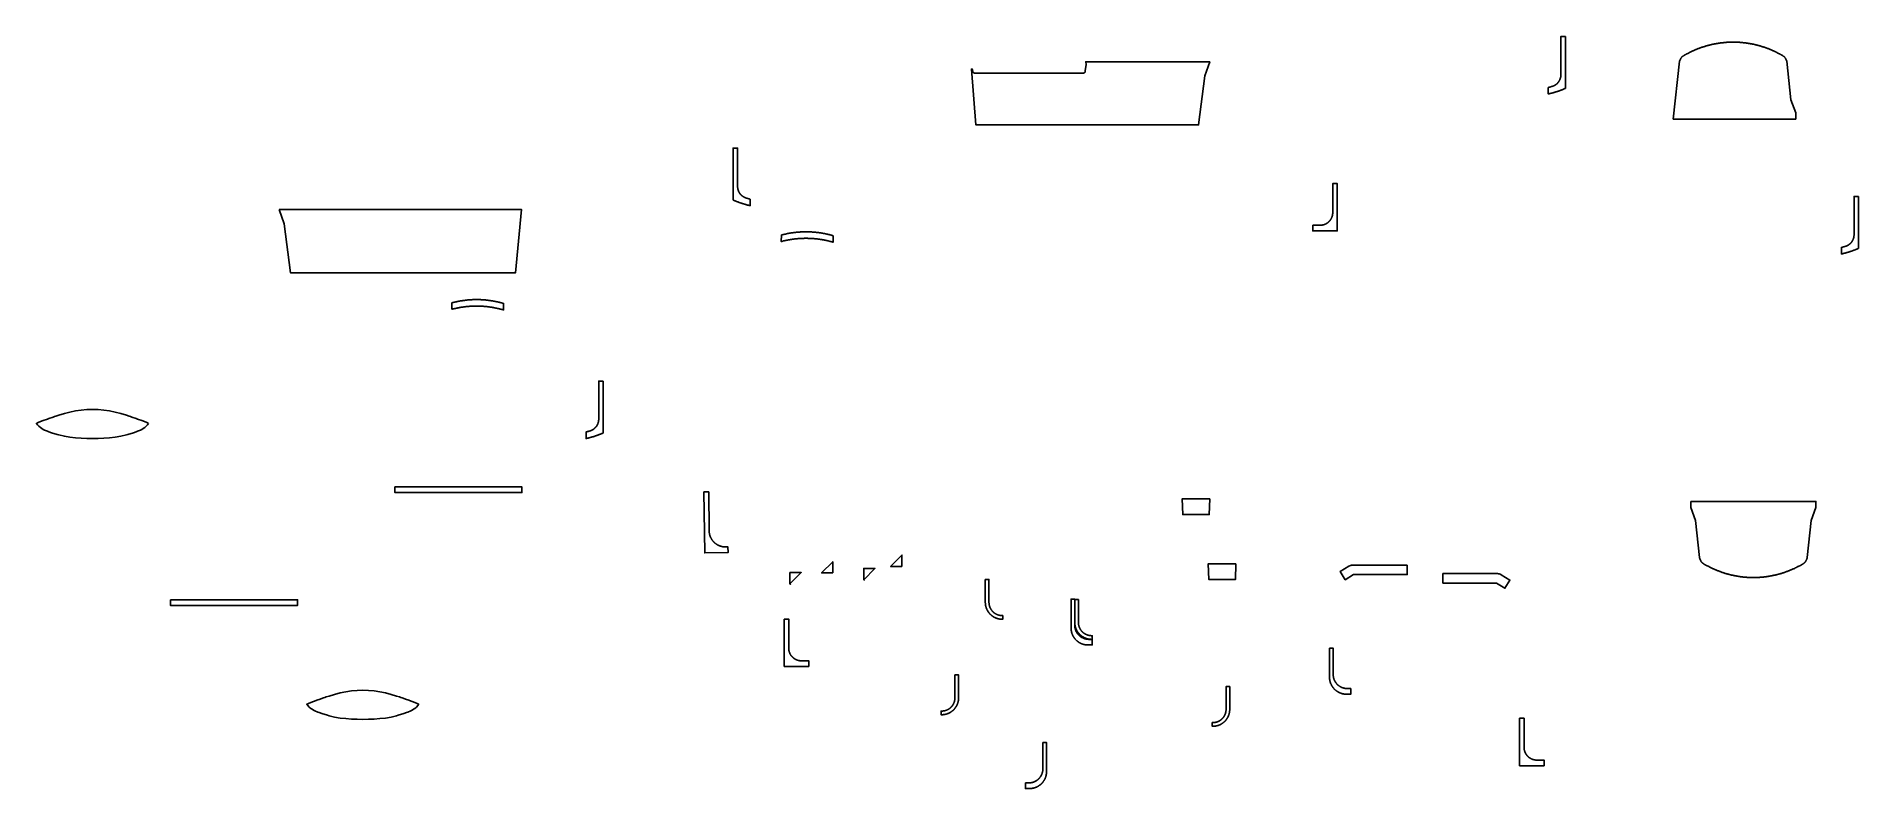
# Model space of a CAD drawing. Extents: x -21383 to 10939, y -6105 to 7228.
import ezdxf

# ---------------------------------------------------------------- set-up
doc = ezdxf.new("R2010")
doc.units = 0
doc.layers.add('PEN', color=3, linetype='CONTINUOUS')

msp = doc.modelspace()

# ---------------------------------------------------------------- linework, layer by layer
at = {"layer": 'PEN', "color": 18}
for points in [[(5739, 7228), (5739, 6307), (5737, 6306), (5730, 6303), (5720, 6299), (5711, 6295), (5702, 6291), (5693, 6288), (5683, 6284), (5674, 6280), (5664, 6277), (5655, 6273), (5646, 6270), (5636, 6266), (5627, 6263), (5617, 6260), (5608, 6256), (5598, 6253), (5589, 6250), (5579, 6247), (5570, 6244), (5560, 6241), (5550, 6238), (5541, 6235), (5531, 6233), (5522, 6230), (5512, 6227), (5502, 6225), (5492, 6222), (5483, 6220), (5473, 6217), (5463, 6215), (5453, 6212), (5444, 6210), (5436, 6208), (5434, 6208), (5434, 6323), (5442, 6325), (5450, 6327), (5458, 6329), (5466, 6332), (5474, 6334), (5482, 6336), (5489, 6339), (5497, 6341), (5498, 6341), (5500, 6342), (5502, 6342), (5504, 6343), (5506, 6343), (5508, 6344), (5510, 6345), (5512, 6345), (5514, 6346), (5517, 6347), (5519, 6348), (5521, 6348), (5523, 6349), (5525, 6350), (5527, 6351), (5529, 6352), (5531, 6353), (5533, 6354), (5535, 6355), (5537, 6355), (5539, 6356), (5541, 6357), (5543, 6358), (5545, 6359), (5547, 6361), (5549, 6362), (5551, 6363), (5553, 6364), (5554, 6365), (5556, 6366), (5558, 6367), (5560, 6368), (5562, 6370), (5564, 6371), (5566, 6372), (5567, 6373), (5569, 6375), (5571, 6376), (5573, 6377), (5575, 6379), (5576, 6380), (5578, 6381), (5580, 6383), (5581, 6384), (5585, 6387), (5586, 6388), (5588, 6390), (5590, 6391), (5591, 6393), (5593, 6394), (5595, 6396), (5596, 6397), (5598, 6399), (5599, 6401), (5601, 6402), (5602, 6404), (5604, 6406), (5605, 6407), (5607, 6409), (5608, 6411), (5610, 6412), (5611, 6414), (5612, 6416), (5613, 6417), (5614, 6418), (5614, 6418), (5615, 6419), (5616, 6421), (5618, 6423), (5619, 6425), (5620, 6427), (5622, 6428), (5623, 6430), (5624, 6432), (5625, 6434), (5627, 6436), (5628, 6438), (5629, 6440), (5630, 6442), (5631, 6443), (5632, 6445), (5633, 6447), (5634, 6449), (5635, 6451), (5636, 6453), (5637, 6455), (5638, 6457), (5639, 6459), (5640, 6461), (5641, 6463), (5642, 6465), (5643, 6467), (5643, 6469), (5644, 6471), (5645, 6473), (5646, 6475), (5647, 6478), (5647, 6480), (5648, 6482), (5649, 6484), (5649, 6486), (5650, 6488), (5651, 6490), (5651, 6492), (5652, 6494), (5652, 6497), (5653, 6499), (5653, 6501), (5654, 6503), (5654, 6505), (5655, 6507), (5655, 6510), (5656, 6512), (5656, 6514), (5656, 6516), (5657, 6518), (5657, 6520), (5657, 6523), (5658, 6525), (5658, 6527), (5658, 6529), (5658, 6531), (5658, 6534), (5658, 6536), (5659, 6538), (5659, 6540), (5659, 6543), (5659, 6545), (5659, 6547), (5659, 6549), (5659, 6549), (5659, 7228)], [(9740, 6103), (9825, 5873), (9825, 5763), (7653, 5763), (7764, 6789), (7765, 6791), (7765, 6794), (7766, 6796), (7767, 6798), (7768, 6800), (7769, 6802), (7771, 6806), (7772, 6810), (7773, 6813), (7775, 6816), (7776, 6819), (7778, 6822), (7779, 6825), (7781, 6828), (7783, 6831), (7784, 6835), (7786, 6838), (7788, 6841), (7789, 6843), (7790, 6844), (7791, 6846), (7792, 6847), (7793, 6849), (7794, 6850), (7795, 6852), (7796, 6853), (7797, 6855), (7799, 6856), (7800, 6858), (7802, 6860), (7803, 6862), (7805, 6863), (7807, 6865), (7809, 6867), (7810, 6868), (7812, 6870), (7814, 6871), (7816, 6873), (7818, 6874), (7820, 6876), (7822, 6877), (7824, 6879), (7828, 6881), (7832, 6885), (7837, 6888), (7842, 6891), (7845, 6893), (7847, 6894), (7850, 6896), (7852, 6898), (7855, 6899), (7857, 6901), (7860, 6902), (7862, 6903), (7865, 6905), (7868, 6906), (7871, 6908), (7874, 6910), (7877, 6911), (7880, 6913), (7886, 6916), (7892, 6919), (7911, 6928), (7918, 6931), (7924, 6934), (7942, 6944), (7949, 6947), (7955, 6950), (7958, 6952), (7961, 6953), (7964, 6955), (7968, 6956), (7973, 6959), (7977, 6961), (7988, 6966), (7999, 6971), (8009, 6975), (8020, 6980), (8030, 6985), (8041, 6990), (8052, 6994), (8063, 6999), (8073, 7003), (8084, 7007), (8095, 7012), (8106, 7016), (8117, 7020), (8128, 7024), (8139, 7028), (8150, 7032), (8161, 7036), (8172, 7039), (8183, 7043), (8194, 7046), (8205, 7050), (8216, 7053), (8227, 7057), (8238, 7060), (8249, 7063), (8261, 7066), (8272, 7069), (8283, 7072), (8294, 7075), (8306, 7078), (8317, 7081), (8328, 7084), (8340, 7086), (8351, 7089), (8363, 7091), (8374, 7093), (8385, 7096), (8397, 7098), (8408, 7100), (8420, 7102), (8431, 7104), (8443, 7106), (8454, 7108), (8466, 7110), (8477, 7111), (8489, 7113), (8500, 7114), (8512, 7116), (8523, 7117), (8535, 7118), (8547, 7120), (8558, 7121), (8570, 7122), (8581, 7123), (8593, 7123), (8605, 7124), (8616, 7125), (8628, 7126), (8639, 7126), (8651, 7127), (8663, 7127), (8674, 7127), (8686, 7128), (8698, 7128), (8709, 7128), (8721, 7128), (8733, 7128), (8744, 7128), (8756, 7127), (8767, 7127), (8779, 7127), (8791, 7126), (8802, 7126), (8814, 7125), (8826, 7124), (8837, 7123), (8849, 7123), (8860, 7122), (8872, 7121), (8884, 7120), (8895, 7118), (8907, 7117), (8918, 7116), (8930, 7114), (8941, 7113), (8953, 7111), (8964, 7110), (8976, 7108), (8987, 7106), (8999, 7104), (9010, 7102), (9022, 7100), (9033, 7098), (9045, 7096), (9056, 7093), (9068, 7091), (9079, 7089), (9090, 7086), (9102, 7084), (9113, 7081), (9124, 7078), (9136, 7075), (9147, 7072), (9158, 7069), (9169, 7066), (9181, 7063), (9192, 7060), (9203, 7057), (9214, 7053), (9225, 7050), (9236, 7046), (9247, 7043), (9258, 7039), (9269, 7036), (9280, 7032), (9291, 7028), (9302, 7024), (9313, 7020), (9324, 7016), (9335, 7012), (9346, 7007), (9357, 7003), (9368, 6999), (9378, 6994), (9389, 6990), (9400, 6985), (9410, 6980), (9421, 6975), (9432, 6971), (9442, 6966), (9453, 6961), (9458, 6959), (9463, 6956), (9466, 6955), (9469, 6953), (9472, 6952), (9475, 6950), (9481, 6947), (9488, 6944), (9506, 6934), (9513, 6931), (9519, 6928), (9538, 6919), (9544, 6916), (9550, 6913), (9553, 6911), (9556, 6910), (9559, 6908), (9563, 6906), (9565, 6905), (9568, 6903), (9570, 6902), (9573, 6901), (9575, 6899), (9578, 6898), (9580, 6896), (9583, 6894), (9585, 6893), (9588, 6891), (9593, 6888), (9598, 6885), (9603, 6881), (9606, 6879), (9608, 6877), (9610, 6876), (9612, 6874), (9614, 6873), (9616, 6871), (9618, 6870), (9620, 6868), (9622, 6867), (9623, 6865), (9625, 6863), (9627, 6862), (9628, 6860), (9630, 6858), (9632, 6856), (9633, 6855), (9634, 6853), (9635, 6852), (9636, 6850), (9637, 6849), (9638, 6847), (9639, 6846), (9640, 6844), (9641, 6843), (9642, 6841), (9644, 6838), (9646, 6835), (9648, 6831), (9649, 6828), (9651, 6825), (9652, 6822), (9654, 6819), (9655, 6816), (9657, 6813), (9658, 6810), (9660, 6806), (9661, 6802), (9662, 6800), (9663, 6798), (9664, 6796), (9665, 6794), (9665, 6791), (9666, 6789)], [(-659, 6530), (-569, 6780), (-2770, 6780), (-2763, 6730), (-2780, 6619), (-2779, 6618), (-2779, 6617), (-2779, 6616), (-2779, 6615), (-2778, 6614), (-2778, 6613), (-2778, 6612), (-2778, 6611), (-2778, 6610), (-2778, 6609), (-2778, 6608), (-2778, 6607), (-2779, 6606), (-2779, 6605), (-2779, 6604), (-2779, 6603), (-2779, 6602), (-2780, 6601), (-2780, 6600), (-2781, 6599), (-2781, 6598), (-2781, 6597), (-2782, 6596), (-2782, 6595), (-2783, 6594), (-2783, 6593), (-2784, 6592), (-2785, 6591), (-2785, 6591), (-2786, 6590), (-2787, 6589), (-2788, 6588), (-2788, 6588), (-2789, 6587), (-2790, 6586), (-2791, 6586), (-2792, 6585), (-2792, 6585), (-2793, 6584), (-2794, 6584), (-2795, 6583), (-2796, 6583), (-2797, 6582), (-2798, 6582), (-2799, 6582), (-2800, 6581), (-2801, 6581), (-2802, 6581), (-2803, 6581), (-2804, 6580), (-2805, 6580), (-2806, 6580), (-2807, 6580), (-2808, 6580), (-4744, 6580), (-4745, 6580), (-4746, 6580), (-4747, 6580), (-4748, 6580), (-4749, 6581), (-4750, 6581), (-4751, 6581), (-4752, 6581), (-4753, 6582), (-4754, 6582), (-4755, 6582), (-4756, 6583), (-4757, 6583), (-4758, 6584), (-4758, 6584), (-4759, 6585), (-4760, 6585), (-4761, 6586), (-4762, 6586), (-4763, 6587), (-4763, 6588), (-4764, 6588), (-4765, 6589), (-4766, 6590), (-4766, 6590), (-4767, 6591), (-4768, 6592), (-4768, 6593), (-4769, 6594), (-4769, 6595), (-4770, 6595), (-4770, 6596), (-4771, 6597), (-4771, 6598), (-4772, 6599), (-4772, 6600), (-4772, 6601), (-4773, 6602), (-4773, 6603), (-4773, 6604), (-4773, 6605), (-4784, 6651), (-4798, 6650), (-4719, 5660), (-769, 5660)], [(-8720, 4343), (-8720, 4228), (-8723, 4229), (-8730, 4230), (-8740, 4233), (-8750, 4235), (-8760, 4237), (-8769, 4240), (-8779, 4242), (-8789, 4245), (-8798, 4247), (-8808, 4250), (-8818, 4253), (-8827, 4256), (-8837, 4259), (-8847, 4261), (-8856, 4264), (-8866, 4267), (-8875, 4270), (-8885, 4274), (-8894, 4277), (-8904, 4280), (-8913, 4283), (-8923, 4287), (-8932, 4290), (-8942, 4294), (-8951, 4297), (-8960, 4301), (-8970, 4304), (-8979, 4308), (-8988, 4312), (-8998, 4315), (-9007, 4319), (-9016, 4323), (-9023, 4326), (-9025, 4327), (-9025, 5248), (-8945, 5248), (-8945, 4569), (-8945, 4567), (-8945, 4565), (-8945, 4563), (-8945, 4561), (-8945, 4558), (-8945, 4556), (-8945, 4554), (-8945, 4552), (-8945, 4550), (-8944, 4547), (-8944, 4545), (-8944, 4543), (-8943, 4541), (-8943, 4539), (-8943, 4536), (-8943, 4534), (-8942, 4532), (-8942, 4530), (-8941, 4528), (-8941, 4525), (-8940, 4523), (-8940, 4521), (-8939, 4519), (-8939, 4517), (-8938, 4515), (-8938, 4513), (-8937, 4510), (-8937, 4508), (-8936, 4506), (-8935, 4504), (-8935, 4502), (-8934, 4500), (-8933, 4498), (-8932, 4496), (-8932, 4494), (-8931, 4492), (-8930, 4490), (-8929, 4488), (-8928, 4486), (-8927, 4483), (-8927, 4481), (-8926, 4479), (-8925, 4477), (-8924, 4475), (-8923, 4473), (-8922, 4472), (-8921, 4470), (-8920, 4468), (-8919, 4466), (-8918, 4464), (-8916, 4462), (-8915, 4460), (-8914, 4458), (-8913, 4456), (-8912, 4454), (-8911, 4452), (-8909, 4450), (-8908, 4449), (-8907, 4447), (-8906, 4445), (-8904, 4443), (-8903, 4441), (-8902, 4440), (-8901, 4438), (-8900, 4438), (-8900, 4437), (-8899, 4436), (-8898, 4434), (-8896, 4433), (-8895, 4431), (-8893, 4429), (-8892, 4427), (-8890, 4426), (-8889, 4424), (-8887, 4423), (-8886, 4421), (-8884, 4419), (-8883, 4418), (-8881, 4416), (-8880, 4415), (-8878, 4413), (-8876, 4412), (-8875, 4410), (-8873, 4409), (-8871, 4407), (-8870, 4406), (-8868, 4404), (-8866, 4403), (-8865, 4402), (-8863, 4400), (-8861, 4399), (-8859, 4397), (-8856, 4395), (-8854, 4394), (-8852, 4392), (-8850, 4391), (-8848, 4390), (-8847, 4389), (-8843, 4386), (-8841, 4385), (-8839, 4384), (-8837, 4383), (-8835, 4382), (-8833, 4381), (-8831, 4380), (-8829, 4379), (-8827, 4378), (-8825, 4377), (-8823, 4376), (-8821, 4375), (-8819, 4374), (-8817, 4373), (-8815, 4372), (-8813, 4371), (-8811, 4370), (-8809, 4370), (-8807, 4369), (-8805, 4368), (-8803, 4367), (-8801, 4366), (-8799, 4366), (-8797, 4365), (-8795, 4364), (-8792, 4364), (-8790, 4363), (-8788, 4362), (-8786, 4362), (-8784, 4361), (-8784, 4361), (-8782, 4361), (-8776, 4359), (-8768, 4357), (-8760, 4354), (-8752, 4352), (-8744, 4350), (-8736, 4347), (-8728, 4345)], [(1256, 3881), (1256, 3781), (1691, 3781), (1691, 4621), (1611, 4621), (1611, 4105), (1611, 4103), (1611, 4100), (1611, 4097), (1611, 4094), (1611, 4092), (1611, 4089), (1611, 4086), (1610, 4083), (1610, 4081), (1610, 4078), (1609, 4075), (1609, 4072), (1609, 4070), (1608, 4067), (1608, 4064), (1607, 4061), (1607, 4059), (1606, 4056), (1605, 4053), (1605, 4051), (1604, 4048), (1603, 4045), (1602, 4043), (1602, 4040), (1601, 4038), (1600, 4035), (1599, 4032), (1598, 4030), (1597, 4027), (1596, 4025), (1595, 4022), (1594, 4019), (1593, 4017), (1592, 4014), (1591, 4012), (1590, 4009), (1589, 4007), (1587, 4005), (1586, 4002), (1585, 4000), (1584, 3997), (1582, 3995), (1581, 3992), (1580, 3990), (1578, 3988), (1577, 3985), (1575, 3983), (1574, 3981), (1572, 3978), (1571, 3976), (1569, 3974), (1567, 3972), (1566, 3970), (1564, 3967), (1562, 3965), (1560, 3963), (1559, 3961), (1557, 3959), (1555, 3957), (1553, 3955), (1551, 3953), (1549, 3950), (1548, 3948), (1546, 3947), (1545, 3946), (1544, 3945), (1542, 3943), (1540, 3941), (1537, 3939), (1535, 3937), (1533, 3935), (1531, 3933), (1529, 3932), (1527, 3930), (1525, 3928), (1523, 3926), (1520, 3925), (1518, 3923), (1516, 3922), (1514, 3920), (1511, 3918), (1509, 3917), (1507, 3915), (1504, 3914), (1502, 3913), (1500, 3911), (1497, 3910), (1495, 3908), (1492, 3907), (1490, 3906), (1488, 3905), (1485, 3903), (1483, 3902), (1480, 3901), (1478, 3900), (1475, 3899), (1473, 3898), (1470, 3897), (1467, 3896), (1465, 3895), (1462, 3894), (1460, 3893), (1457, 3892), (1454, 3891), (1452, 3890), (1449, 3890), (1447, 3889), (1444, 3888), (1441, 3887), (1439, 3887), (1436, 3886), (1433, 3886), (1431, 3885), (1428, 3884), (1425, 3884), (1422, 3883), (1420, 3883), (1417, 3883), (1414, 3882), (1411, 3882), (1409, 3882), (1406, 3881), (1403, 3881), (1400, 3881), (1398, 3881), (1395, 3881), (1392, 3881), (1387, 3881)], [(10939, 4392), (10939, 3471), (10937, 3470), (10930, 3467), (10921, 3463), (10911, 3459), (10902, 3455), (10893, 3452), (10883, 3448), (10874, 3444), (10865, 3441), (10855, 3437), (10846, 3434), (10836, 3430), (10827, 3427), (10818, 3424), (10808, 3421), (10799, 3417), (10789, 3414), (10779, 3411), (10770, 3408), (10760, 3405), (10751, 3402), (10741, 3399), (10731, 3397), (10722, 3394), (10712, 3391), (10702, 3389), (10693, 3386), (10683, 3384), (10673, 3381), (10664, 3379), (10654, 3376), (10644, 3374), (10637, 3372), (10634, 3372), (10634, 3487), (10636, 3487), (10642, 3489), (10650, 3491), (10658, 3493), (10666, 3496), (10674, 3498), (10682, 3500), (10690, 3503), (10698, 3505), (10698, 3505), (10700, 3506), (10704, 3507), (10708, 3508), (10710, 3509), (10713, 3510), (10715, 3510), (10717, 3511), (10719, 3512), (10721, 3513), (10723, 3513), (10725, 3514), (10727, 3515), (10729, 3516), (10731, 3517), (10733, 3518), (10735, 3519), (10737, 3520), (10739, 3520), (10741, 3521), (10743, 3522), (10745, 3523), (10747, 3525), (10749, 3526), (10751, 3527), (10753, 3528), (10755, 3529), (10757, 3530), (10758, 3531), (10760, 3532), (10762, 3534), (10764, 3535), (10766, 3536), (10768, 3537), (10769, 3539), (10771, 3540), (10773, 3541), (10775, 3543), (10777, 3544), (10778, 3545), (10780, 3547), (10782, 3548), (10783, 3549), (10785, 3551), (10787, 3552), (10788, 3554), (10790, 3555), (10792, 3557), (10793, 3558), (10795, 3560), (10796, 3562), (10798, 3563), (10800, 3565), (10801, 3566), (10803, 3568), (10804, 3570), (10806, 3571), (10807, 3573), (10808, 3575), (10810, 3576), (10811, 3578), (10813, 3580), (10814, 3581), (10814, 3582), (10814, 3582), (10815, 3583), (10817, 3585), (10818, 3587), (10819, 3589), (10821, 3591), (10822, 3592), (10823, 3594), (10824, 3596), (10826, 3598), (10827, 3600), (10828, 3602), (10829, 3604), (10830, 3606), (10831, 3607), (10832, 3609), (10833, 3611), (10834, 3613), (10836, 3615), (10837, 3617), (10837, 3619), (10838, 3621), (10839, 3623), (10840, 3625), (10841, 3627), (10842, 3629), (10843, 3631), (10844, 3633), (10845, 3635), (10845, 3637), (10846, 3640), (10847, 3642), (10848, 3644), (10848, 3646), (10849, 3648), (10850, 3650), (10850, 3652), (10851, 3654), (10851, 3656), (10852, 3658), (10853, 3661), (10853, 3663), (10854, 3665), (10854, 3667), (10855, 3669), (10855, 3671), (10855, 3674), (10856, 3676), (10856, 3678), (10857, 3680), (10857, 3682), (10857, 3684), (10858, 3687), (10858, 3689), (10858, 3691), (10858, 3693), (10858, 3696), (10859, 3698), (10859, 3700), (10859, 3702), (10859, 3704), (10859, 3707), (10859, 3709), (10859, 3711), (10859, 3713), (10859, 4392)], [(-17077, 4159), (-12777, 4159), (-12882, 3039), (-16877, 3039), (-16987, 3909)], [(-7249, 3696), (-7251, 3581), (-7252, 3581), (-7258, 3583), (-7265, 3585), (-7272, 3587), (-7279, 3589), (-7286, 3591), (-7293, 3592), (-7300, 3594), (-7307, 3596), (-7314, 3598), (-7321, 3600), (-7328, 3601), (-7335, 3603), (-7342, 3605), (-7349, 3606), (-7356, 3608), (-7364, 3610), (-7371, 3611), (-7378, 3613), (-7385, 3614), (-7392, 3616), (-7399, 3617), (-7406, 3618), (-7413, 3620), (-7421, 3621), (-7428, 3622), (-7435, 3624), (-7442, 3625), (-7449, 3626), (-7456, 3627), (-7464, 3629), (-7471, 3630), (-7478, 3631), (-7485, 3632), (-7492, 3633), (-7500, 3634), (-7507, 3635), (-7514, 3636), (-7521, 3637), (-7528, 3638), (-7536, 3638), (-7543, 3639), (-7550, 3640), (-7557, 3641), (-7565, 3642), (-7572, 3642), (-7579, 3643), (-7586, 3644), (-7594, 3644), (-7601, 3645), (-7608, 3645), (-7615, 3646), (-7623, 3646), (-7630, 3647), (-7637, 3647), (-7644, 3648), (-7652, 3648), (-7659, 3648), (-7666, 3648), (-7673, 3649), (-7681, 3649), (-7688, 3649), (-7695, 3649), (-7703, 3650), (-7708, 3650), (-7712, 3650), (-7717, 3650), (-7724, 3650), (-7732, 3650), (-7739, 3650), (-7746, 3650), (-7754, 3650), (-7761, 3650), (-7768, 3649), (-7775, 3649), (-7783, 3649), (-7790, 3649), (-7797, 3649), (-7805, 3648), (-7812, 3648), (-7819, 3648), (-7826, 3647), (-7834, 3647), (-7841, 3646), (-7848, 3646), (-7855, 3645), (-7863, 3645), (-7870, 3644), (-7877, 3644), (-7884, 3643), (-7892, 3642), (-7899, 3642), (-7906, 3641), (-7913, 3640), (-7921, 3639), (-7928, 3639), (-7935, 3638), (-7942, 3637), (-7949, 3636), (-7957, 3635), (-7964, 3634), (-7971, 3633), (-7978, 3632), (-7985, 3631), (-7993, 3630), (-8000, 3629), (-8007, 3627), (-8014, 3626), (-8021, 3625), (-8028, 3624), (-8036, 3623), (-8043, 3621), (-8050, 3620), (-8057, 3619), (-8064, 3617), (-8071, 3616), (-8079, 3614), (-8086, 3613), (-8093, 3611), (-8100, 3610), (-8107, 3608), (-8114, 3607), (-8121, 3605), (-8128, 3603), (-8135, 3602), (-8142, 3600), (-8149, 3598), (-8157, 3596), (-8164, 3594), (-8169, 3593), (-8171, 3593), (-8169, 3708), (-8167, 3708), (-8162, 3709), (-8155, 3711), (-8148, 3713), (-8141, 3715), (-8134, 3717), (-8127, 3718), (-8120, 3720), (-8113, 3722), (-8105, 3723), (-8098, 3725), (-8091, 3726), (-8084, 3728), (-8077, 3729), (-8070, 3731), (-8063, 3732), (-8056, 3734), (-8048, 3735), (-8041, 3736), (-8034, 3738), (-8027, 3739), (-8020, 3740), (-8013, 3741), (-8006, 3742), (-7998, 3744), (-7991, 3745), (-7984, 3746), (-7977, 3747), (-7970, 3748), (-7962, 3749), (-7955, 3750), (-7948, 3751), (-7941, 3752), (-7934, 3753), (-7926, 3753), (-7919, 3754), (-7912, 3755), (-7905, 3756), (-7897, 3757), (-7890, 3757), (-7883, 3758), (-7876, 3759), (-7868, 3759), (-7861, 3760), (-7854, 3760), (-7847, 3761), (-7839, 3761), (-7832, 3762), (-7825, 3762), (-7818, 3763), (-7810, 3763), (-7803, 3763), (-7796, 3763), (-7788, 3764), (-7781, 3764), (-7774, 3764), (-7767, 3764), (-7759, 3764), (-7752, 3765), (-7745, 3765), (-7738, 3765), (-7730, 3765), (-7723, 3765), (-7716, 3765), (-7710, 3765), (-7707, 3765), (-7701, 3764), (-7694, 3764), (-7687, 3764), (-7679, 3764), (-7672, 3764), (-7665, 3763), (-7657, 3763), (-7650, 3763), (-7643, 3763), (-7636, 3762), (-7628, 3762), (-7621, 3761), (-7614, 3761), (-7607, 3760), (-7599, 3760), (-7592, 3759), (-7585, 3759), (-7578, 3758), (-7570, 3757), (-7563, 3757), (-7556, 3756), (-7549, 3755), (-7541, 3754), (-7534, 3753), (-7527, 3753), (-7520, 3752), (-7512, 3751), (-7505, 3750), (-7498, 3749), (-7491, 3748), (-7484, 3747), (-7476, 3746), (-7469, 3745), (-7462, 3744), (-7455, 3742), (-7448, 3741), (-7441, 3740), (-7433, 3739), (-7426, 3737), (-7419, 3736), (-7412, 3735), (-7405, 3733), (-7398, 3732), (-7391, 3731), (-7383, 3729), (-7376, 3728), (-7369, 3726), (-7362, 3725), (-7355, 3723), (-7348, 3721), (-7341, 3720), (-7334, 3718), (-7327, 3716), (-7320, 3715), (-7312, 3713), (-7305, 3711), (-7298, 3709), (-7291, 3707), (-7284, 3706), (-7277, 3704), (-7270, 3702), (-7263, 3700), (-7256, 3698), (-7251, 3696)], [(-14016, 2391), (-14014, 2506), (-14013, 2506), (-14007, 2508), (-14000, 2510), (-13993, 2512), (-13986, 2513), (-13979, 2515), (-13972, 2517), (-13965, 2518), (-13958, 2520), (-13951, 2522), (-13944, 2523), (-13937, 2525), (-13929, 2526), (-13922, 2528), (-13915, 2529), (-13908, 2531), (-13901, 2532), (-13894, 2533), (-13887, 2535), (-13879, 2536), (-13872, 2537), (-13865, 2539), (-13858, 2540), (-13851, 2541), (-13844, 2542), (-13836, 2543), (-13829, 2544), (-13822, 2545), (-13815, 2546), (-13808, 2547), (-13800, 2548), (-13793, 2549), (-13786, 2550), (-13779, 2551), (-13772, 2552), (-13764, 2553), (-13757, 2554), (-13750, 2554), (-13743, 2555), (-13735, 2556), (-13728, 2556), (-13721, 2557), (-13714, 2558), (-13706, 2558), (-13699, 2559), (-13692, 2559), (-13685, 2560), (-13677, 2560), (-13670, 2561), (-13663, 2561), (-13656, 2561), (-13648, 2562), (-13641, 2562), (-13634, 2562), (-13627, 2562), (-13619, 2563), (-13612, 2563), (-13605, 2563), (-13597, 2563), (-13590, 2563), (-13583, 2563), (-13576, 2563), (-13568, 2563), (-13561, 2563), (-13556, 2563), (-13552, 2563), (-13546, 2563), (-13539, 2563), (-13532, 2563), (-13525, 2562), (-13517, 2562), (-13510, 2562), (-13503, 2562), (-13495, 2561), (-13488, 2561), (-13481, 2561), (-13474, 2560), (-13466, 2560), (-13459, 2559), (-13452, 2559), (-13445, 2558), (-13437, 2558), (-13430, 2557), (-13423, 2556), (-13416, 2556), (-13408, 2555), (-13401, 2554), (-13394, 2554), (-13387, 2553), (-13379, 2552), (-13372, 2551), (-13365, 2550), (-13358, 2549), (-13351, 2548), (-13343, 2547), (-13336, 2546), (-13329, 2545), (-13322, 2544), (-13315, 2543), (-13307, 2542), (-13300, 2541), (-13293, 2540), (-13286, 2539), (-13279, 2537), (-13272, 2536), (-13264, 2535), (-13257, 2533), (-13250, 2532), (-13243, 2531), (-13236, 2529), (-13229, 2528), (-13222, 2526), (-13214, 2525), (-13207, 2523), (-13200, 2522), (-13193, 2520), (-13186, 2518), (-13179, 2517), (-13172, 2515), (-13165, 2513), (-13158, 2511), (-13151, 2510), (-13144, 2508), (-13137, 2506), (-13130, 2504), (-13123, 2502), (-13116, 2500), (-13109, 2498), (-13102, 2496), (-13096, 2495), (-13095, 2494), (-13096, 2379), (-13098, 2380), (-13103, 2381), (-13110, 2383), (-13117, 2385), (-13124, 2387), (-13131, 2389), (-13138, 2391), (-13145, 2393), (-13152, 2395), (-13159, 2396), (-13166, 2398), (-13173, 2400), (-13180, 2402), (-13188, 2403), (-13195, 2405), (-13202, 2407), (-13209, 2408), (-13216, 2410), (-13223, 2411), (-13230, 2413), (-13237, 2414), (-13244, 2416), (-13252, 2417), (-13259, 2418), (-13266, 2420), (-13273, 2421), (-13280, 2422), (-13287, 2424), (-13295, 2425), (-13302, 2426), (-13309, 2427), (-13316, 2428), (-13323, 2429), (-13330, 2430), (-13338, 2431), (-13345, 2432), (-13352, 2433), (-13359, 2434), (-13366, 2435), (-13374, 2436), (-13381, 2437), (-13388, 2438), (-13395, 2439), (-13403, 2439), (-13410, 2440), (-13417, 2441), (-13424, 2441), (-13432, 2442), (-13439, 2443), (-13446, 2443), (-13453, 2444), (-13461, 2444), (-13468, 2445), (-13475, 2445), (-13482, 2446), (-13490, 2446), (-13497, 2446), (-13504, 2447), (-13511, 2447), (-13519, 2447), (-13526, 2447), (-13533, 2448), (-13541, 2448), (-13548, 2448), (-13553, 2448), (-13557, 2448), (-13562, 2448), (-13570, 2448), (-13577, 2448), (-13584, 2448), (-13592, 2448), (-13599, 2448), (-13606, 2448), (-13613, 2448), (-13621, 2448), (-13628, 2447), (-13635, 2447), (-13643, 2447), (-13650, 2447), (-13657, 2446), (-13664, 2446), (-13672, 2446), (-13679, 2445), (-13686, 2445), (-13693, 2444), (-13701, 2444), (-13708, 2443), (-13715, 2443), (-13722, 2442), (-13730, 2441), (-13737, 2441), (-13744, 2440), (-13751, 2439), (-13759, 2439), (-13766, 2438), (-13773, 2437), (-13780, 2436), (-13788, 2435), (-13795, 2434), (-13802, 2433), (-13809, 2432), (-13816, 2431), (-13824, 2430), (-13831, 2429), (-13838, 2428), (-13845, 2427), (-13852, 2426), (-13859, 2425), (-13867, 2424), (-13874, 2422), (-13881, 2421), (-13888, 2420), (-13895, 2418), (-13902, 2417), (-13910, 2416), (-13917, 2414), (-13924, 2413), (-13931, 2411), (-13938, 2410), (-13945, 2408), (-13952, 2407), (-13959, 2405), (-13966, 2403), (-13974, 2402), (-13981, 2400), (-13988, 2398), (-13995, 2397), (-14002, 2395), (-14009, 2393), (-14014, 2392)], [(-11329, 1120), (-11329, 199), (-11331, 198), (-11338, 195), (-11347, 191), (-11357, 187), (-11366, 184), (-11375, 180), (-11385, 176), (-11394, 172), (-11403, 169), (-11413, 165), (-11422, 162), (-11432, 159), (-11441, 155), (-11451, 152), (-11460, 149), (-11470, 145), (-11479, 142), (-11489, 139), (-11498, 136), (-11508, 133), (-11517, 130), (-11527, 128), (-11537, 125), (-11546, 122), (-11556, 119), (-11566, 117), (-11575, 114), (-11585, 112), (-11595, 109), (-11605, 107), (-11614, 105), (-11624, 102), (-11632, 101), (-11634, 100), (-11634, 215), (-11632, 216), (-11626, 217), (-11618, 219), (-11610, 222), (-11602, 224), (-11594, 226), (-11586, 228), (-11578, 231), (-11572, 233), (-11571, 233), (-11570, 233), (-11568, 234), (-11566, 234), (-11564, 235), (-11562, 236), (-11560, 236), (-11558, 237), (-11556, 238), (-11553, 238), (-11551, 239), (-11549, 240), (-11547, 241), (-11545, 241), (-11543, 242), (-11541, 243), (-11539, 244), (-11537, 245), (-11535, 246), (-11533, 247), (-11531, 248), (-11529, 249), (-11527, 250), (-11525, 251), (-11523, 252), (-11521, 253), (-11519, 254), (-11517, 255), (-11515, 256), (-11513, 257), (-11512, 258), (-11510, 259), (-11508, 261), (-11506, 262), (-11504, 263), (-11500, 265), (-11499, 267), (-11497, 268), (-11495, 269), (-11493, 271), (-11492, 272), (-11490, 273), (-11488, 275), (-11486, 276), (-11485, 278), (-11483, 279), (-11481, 281), (-11480, 282), (-11478, 283), (-11476, 285), (-11475, 287), (-11472, 290), (-11470, 291), (-11469, 293), (-11467, 294), (-11466, 296), (-11464, 298), (-11463, 299), (-11461, 301), (-11460, 303), (-11458, 304), (-11457, 306), (-11455, 308), (-11454, 310), (-11453, 311), (-11451, 313), (-11450, 315), (-11449, 317), (-11447, 319), (-11446, 320), (-11445, 322), (-11444, 324), (-11443, 326), (-11441, 328), (-11440, 330), (-11439, 332), (-11438, 334), (-11437, 336), (-11436, 338), (-11435, 339), (-11434, 341), (-11433, 343), (-11432, 345), (-11431, 347), (-11430, 349), (-11429, 351), (-11428, 353), (-11427, 355), (-11426, 357), (-11425, 359), (-11424, 361), (-11424, 364), (-11423, 366), (-11422, 368), (-11421, 370), (-11421, 372), (-11420, 374), (-11419, 376), (-11419, 378), (-11418, 380), (-11417, 382), (-11417, 384), (-11416, 387), (-11416, 389), (-11415, 391), (-11414, 393), (-11414, 395), (-11414, 397), (-11413, 400), (-11413, 402), (-11412, 404), (-11412, 406), (-11412, 408), (-11411, 410), (-11411, 413), (-11411, 415), (-11410, 417), (-11410, 419), (-11410, 421), (-11410, 424), (-11410, 426), (-11409, 428), (-11409, 430), (-11409, 433), (-11409, 435), (-11409, 437), (-11409, 439), (-11409, 441), (-11409, 441), (-11409, 1120)], [(-19393, 368), (-19413, 343), (-19438, 318), (-19463, 295), (-19488, 278), (-19513, 263), (-19538, 251), (-19588, 229), (-19613, 221), (-19663, 203), (-19763, 171), (-19788, 164), (-19888, 141), (-19988, 123), (-20088, 112), (-20188, 105), (-20288, 102), (-20388, 100), (-20488, 102), (-20588, 105), (-20688, 112), (-20788, 123), (-20888, 141), (-20988, 164), (-21013, 171), (-21113, 203), (-21163, 221), (-21188, 229), (-21238, 251), (-21263, 263), (-21288, 278), (-21313, 295), (-21338, 318), (-21363, 343), (-21383, 368), (-21363, 377), (-21338, 388), (-21263, 418), (-21188, 445), (-21163, 453), (-21088, 480), (-21063, 488), (-21038, 497), (-20988, 513), (-20888, 543), (-20788, 569), (-20688, 590), (-20588, 604), (-20488, 613), (-20388, 615), (-20288, 613), (-20188, 604), (-20088, 590), (-19988, 569), (-19888, 543), (-19788, 513), (-19738, 497), (-19713, 488), (-19688, 480), (-19613, 453), (-19588, 445), (-19513, 418), (-19438, 388), (-19413, 377)], [(-15025, -758), (-15025, -858), (-12770, -858), (-12770, -758)], [(-9458, -846), (-9543, -847), (-9529, -1927), (-9114, -1921), (-9116, -1821), (-9157, -1822), (-9159, -1822), (-9163, -1822), (-9166, -1822), (-9170, -1822), (-9174, -1822), (-9177, -1821), (-9181, -1821), (-9184, -1821), (-9188, -1820), (-9191, -1820), (-9195, -1820), (-9199, -1819), (-9202, -1819), (-9206, -1818), (-9209, -1818), (-9213, -1817), (-9216, -1816), (-9220, -1816), (-9223, -1815), (-9226, -1814), (-9230, -1813), (-9233, -1812), (-9237, -1811), (-9240, -1810), (-9244, -1809), (-9247, -1808), (-9250, -1807), (-9254, -1806), (-9257, -1805), (-9260, -1804), (-9264, -1803), (-9267, -1801), (-9270, -1800), (-9273, -1799), (-9277, -1797), (-9280, -1796), (-9283, -1794), (-9286, -1793), (-9289, -1791), (-9293, -1789), (-9296, -1788), (-9299, -1786), (-9302, -1784), (-9305, -1783), (-9308, -1781), (-9311, -1779), (-9314, -1777), (-9317, -1775), (-9320, -1773), (-9323, -1771), (-9326, -1769), (-9329, -1767), (-9332, -1765), (-9335, -1763), (-9337, -1761), (-9340, -1759), (-9343, -1756), (-9346, -1754), (-9349, -1752), (-9351, -1749), (-9354, -1747), (-9357, -1745), (-9359, -1742), (-9361, -1740), (-9362, -1740), (-9362, -1739), (-9364, -1737), (-9367, -1734), (-9369, -1732), (-9372, -1729), (-9374, -1727), (-9377, -1724), (-9379, -1721), (-9381, -1719), (-9384, -1716), (-9386, -1713), (-9388, -1710), (-9390, -1707), (-9392, -1705), (-9394, -1702), (-9397, -1699), (-9399, -1696), (-9401, -1693), (-9403, -1690), (-9404, -1687), (-9406, -1684), (-9408, -1681), (-9410, -1678), (-9412, -1675), (-9413, -1672), (-9415, -1669), (-9417, -1665), (-9418, -1662), (-9420, -1659), (-9422, -1656), (-9423, -1653), (-9424, -1650), (-9426, -1646), (-9427, -1643), (-9429, -1640), (-9430, -1636), (-9431, -1633), (-9432, -1630), (-9434, -1627), (-9435, -1623), (-9436, -1620), (-9437, -1616), (-9438, -1613), (-9439, -1610), (-9440, -1606), (-9441, -1603), (-9441, -1599), (-9442, -1596), (-9443, -1592), (-9444, -1589), (-9444, -1585), (-9445, -1582), (-9446, -1578), (-9446, -1575), (-9447, -1571), (-9447, -1568), (-9448, -1564), (-9448, -1561), (-9448, -1557), (-9449, -1554), (-9449, -1550), (-9449, -1546), (-9449, -1543), (-9449, -1539), (-9449, -1537)], [(-569, -968), (-1059, -968), (-1049, -1248), (-579, -1248)], [(7963, -1014), (10183, -1014), (10183, -1124), (10098, -1354), (10029, -2007), (10029, -2010), (10028, -2013), (10027, -2015), (10027, -2018), (10026, -2019), (10026, -2021), (10025, -2024), (10024, -2027), (10023, -2030), (10021, -2033), (10020, -2037), (10019, -2040), (10018, -2043), (10016, -2046), (10015, -2049), (10013, -2052), (10012, -2055), (10010, -2058), (10009, -2062), (10007, -2065), (10006, -2068), (10004, -2071), (10002, -2074), (10000, -2077), (9999, -2079), (9998, -2081), (9997, -2082), (9996, -2084), (9995, -2085), (9994, -2087), (9993, -2088), (9992, -2090), (9991, -2091), (9990, -2093), (9988, -2095), (9987, -2096), (9985, -2098), (9983, -2100), (9981, -2101), (9980, -2103), (9978, -2105), (9976, -2106), (9974, -2108), (9972, -2109), (9970, -2111), (9968, -2112), (9967, -2113), (9965, -2115), (9961, -2118), (9956, -2121), (9951, -2124), (9946, -2128), (9943, -2129), (9941, -2131), (9938, -2132), (9936, -2134), (9933, -2135), (9931, -2137), (9928, -2138), (9926, -2140), (9923, -2141), (9921, -2143), (9918, -2144), (9915, -2146), (9911, -2148), (9908, -2149), (9902, -2152), (9896, -2155), (9877, -2165), (9871, -2168), (9864, -2171), (9846, -2180), (9840, -2184), (9833, -2187), (9830, -2188), (9827, -2190), (9824, -2191), (9821, -2193), (9816, -2195), (9811, -2197), (9800, -2202), (9790, -2207), (9779, -2212), (9768, -2217), (9758, -2221), (9747, -2226), (9736, -2230), (9726, -2235), (9715, -2239), (9704, -2244), (9693, -2248), (9682, -2252), (9671, -2256), (9661, -2260), (9650, -2264), (9639, -2268), (9628, -2272), (9617, -2276), (9606, -2279), (9594, -2283), (9583, -2286), (9572, -2290), (9561, -2293), (9550, -2296), (9539, -2300), (9528, -2303), (9516, -2306), (9505, -2309), (9494, -2312), (9482, -2315), (9471, -2317), (9460, -2320), (9448, -2323), (9437, -2325), (9426, -2327), (9414, -2330), (9403, -2332), (9391, -2334), (9380, -2336), (9369, -2339), (9357, -2340), (9346, -2342), (9334, -2344), (9323, -2346), (9311, -2348), (9300, -2349), (9288, -2351), (9276, -2352), (9265, -2353), (9253, -2355), (9242, -2356), (9230, -2357), (9219, -2358), (9207, -2359), (9195, -2360), (9184, -2361), (9172, -2361), (9160, -2362), (9149, -2363), (9137, -2363), (9126, -2363), (9114, -2364), (9102, -2364), (9091, -2364), (9079, -2364), (9067, -2364), (9056, -2364), (9044, -2364), (9032, -2364), (9021, -2363), (9009, -2363), (8998, -2363), (8986, -2362), (8974, -2361), (8963, -2361), (8951, -2360), (8939, -2359), (8928, -2358), (8916, -2357), (8905, -2356), (8893, -2355), (8881, -2353), (8870, -2352), (8858, -2351), (8847, -2349), (8835, -2348), (8824, -2346), (8812, -2344), (8801, -2342), (8789, -2340), (8778, -2339), (8766, -2336), (8755, -2334), (8743, -2332), (8732, -2330), (8721, -2327), (8709, -2325), (8698, -2323), (8687, -2320), (8675, -2317), (8664, -2315), (8653, -2312), (8641, -2309), (8630, -2306), (8619, -2303), (8608, -2300), (8596, -2296), (8585, -2293), (8574, -2290), (8563, -2286), (8552, -2283), (8541, -2279), (8530, -2276), (8519, -2272), (8508, -2268), (8497, -2264), (8486, -2260), (8475, -2256), (8464, -2252), (8453, -2248), (8442, -2244), (8431, -2239), (8421, -2235), (8410, -2230), (8399, -2226), (8389, -2221), (8378, -2217), (8367, -2212), (8357, -2207), (8346, -2202), (8336, -2197), (8331, -2195), (8326, -2193), (8322, -2191), (8319, -2190), (8316, -2188), (8313, -2187), (8307, -2184), (8301, -2180), (8282, -2171), (8276, -2168), (8269, -2165), (8251, -2155), (8244, -2152), (8238, -2149), (8235, -2148), (8232, -2146), (8229, -2144), (8226, -2143), (8223, -2141), (8221, -2140), (8218, -2138), (8215, -2137), (8213, -2135), (8210, -2134), (8208, -2132), (8205, -2131), (8203, -2129), (8200, -2128), (8195, -2124), (8191, -2121), (8186, -2118), (8182, -2115), (8180, -2113), (8178, -2112), (8176, -2111), (8174, -2109), (8172, -2108), (8170, -2106), (8168, -2105), (8167, -2103), (8165, -2101), (8163, -2100), (8161, -2098), (8160, -2096), (8158, -2095), (8157, -2093), (8155, -2091), (8154, -2090), (8153, -2088), (8152, -2087), (8151, -2085), (8150, -2084), (8149, -2082), (8148, -2081), (8147, -2079), (8146, -2077), (8144, -2074), (8142, -2071), (8141, -2068), (8139, -2065), (8137, -2062), (8136, -2058), (8134, -2055), (8133, -2052), (8131, -2049), (8130, -2046), (8129, -2043), (8127, -2040), (8126, -2037), (8125, -2033), (8124, -2030), (8123, -2027), (8122, -2024), (8121, -2021), (8120, -2019), (8120, -2018), (8119, -2015), (8118, -2013), (8118, -2010), (8117, -2007), (8048, -1354), (7963, -1124)], [(-7256, -2283), (-7456, -2283), (-7256, -2083)], [(-6030, -2167), (-6230, -2167), (-6030, -1967)], [(-105, -2121), (-595, -2121), (-585, -2401), (-115, -2401)], [(2933, -2143), (2933, -2313), (1983, -2313), (1833, -2403), (1745, -2257), (1900, -2164), (1903, -2162), (1906, -2161), (1909, -2159), (1912, -2157), (1915, -2156), (1918, -2155), (1921, -2153), (1924, -2152), (1928, -2151), (1931, -2150), (1934, -2149), (1937, -2148), (1940, -2147), (1944, -2146), (1947, -2146), (1950, -2145), (1953, -2144), (1957, -2144), (1960, -2144), (1963, -2143), (1967, -2143), (1970, -2143), (1973, -2143), (1977, -2143), (1980, -2143)], [(-4551, -2399), (-4551, -2805), (-4551, -2806), (-4551, -2809), (-4551, -2811), (-4551, -2814), (-4550, -2816), (-4550, -2819), (-4550, -2821), (-4550, -2824), (-4550, -2826), (-4550, -2829), (-4549, -2831), (-4549, -2833), (-4549, -2836), (-4549, -2838), (-4548, -2841), (-4548, -2843), (-4548, -2846), (-4547, -2848), (-4547, -2850), (-4547, -2853), (-4546, -2855), (-4546, -2858), (-4545, -2860), (-4545, -2863), (-4544, -2865), (-4544, -2867), (-4543, -2870), (-4543, -2872), (-4542, -2874), (-4542, -2877), (-4541, -2879), (-4540, -2882), (-4540, -2884), (-4539, -2886), (-4538, -2889), (-4538, -2891), (-4537, -2893), (-4536, -2896), (-4536, -2898), (-4535, -2900), (-4534, -2903), (-4533, -2905), (-4532, -2907), (-4531, -2910), (-4531, -2912), (-4530, -2914), (-4529, -2916), (-4528, -2919), (-4527, -2921), (-4526, -2923), (-4525, -2925), (-4524, -2928), (-4523, -2930), (-4522, -2932), (-4521, -2934), (-4520, -2937), (-4519, -2939), (-4518, -2941), (-4516, -2943), (-4515, -2945), (-4514, -2947), (-4513, -2950), (-4512, -2952), (-4511, -2953), (-4511, -2954), (-4510, -2954), (-4509, -2956), (-4508, -2958), (-4507, -2960), (-4505, -2962), (-4504, -2964), (-4503, -2967), (-4501, -2969), (-4499, -2973), (-4497, -2975), (-4496, -2977), (-4495, -2979), (-4493, -2981), (-4492, -2983), (-4490, -2985), (-4489, -2987), (-4487, -2989), (-4486, -2991), (-4484, -2992), (-4481, -2996), (-4479, -2998), (-4478, -3000), (-4476, -3002), (-4475, -3004), (-4473, -3005), (-4471, -3007), (-4470, -3009), (-4468, -3011), (-4466, -3013), (-4465, -3014), (-4463, -3016), (-4461, -3018), (-4459, -3020), (-4458, -3021), (-4456, -3023), (-4454, -3025), (-4452, -3026), (-4449, -3029), (-4447, -3031), (-4445, -3033), (-4443, -3034), (-4441, -3036), (-4439, -3037), (-4437, -3039), (-4433, -3042), (-4431, -3043), (-4429, -3045), (-4427, -3046), (-4426, -3048), (-4424, -3049), (-4421, -3051), (-4419, -3052), (-4417, -3053), (-4415, -3055), (-4413, -3056), (-4411, -3057), (-4409, -3059), (-4405, -3061), (-4403, -3063), (-4401, -3063), (-4401, -3064), (-4400, -3064), (-4399, -3065), (-4396, -3066), (-4394, -3067), (-4392, -3069), (-4390, -3070), (-4388, -3071), (-4386, -3072), (-4383, -3073), (-4379, -3075), (-4377, -3076), (-4374, -3077), (-4372, -3078), (-4370, -3079), (-4368, -3080), (-4365, -3081), (-4363, -3082), (-4361, -3083), (-4359, -3084), (-4356, -3085), (-4354, -3086), (-4352, -3086), (-4349, -3087), (-4347, -3088), (-4342, -3090), (-4338, -3091), (-4335, -3092), (-4333, -3092), (-4331, -3093), (-4328, -3094), (-4324, -3095), (-4321, -3096), (-4319, -3096), (-4316, -3097), (-4314, -3097), (-4312, -3098), (-4309, -3098), (-4307, -3099), (-4304, -3099), (-4302, -3100), (-4297, -3100), (-4295, -3101), (-4292, -3101), (-4288, -3102), (-4285, -3102), (-4283, -3102), (-4280, -3103), (-4275, -3103), (-4273, -3103), (-4270, -3103), (-4268, -3103), (-4265, -3104), (-4263, -3104), (-4261, -3104), (-4258, -3104), (-4256, -3104), (-4253, -3104), (-4251, -3104), (-4241, -3104), (-4241, -3039), (-4251, -3039), (-4254, -3039), (-4257, -3039), (-4259, -3039), (-4262, -3039), (-4265, -3039), (-4268, -3038), (-4271, -3038), (-4274, -3038), (-4277, -3038), (-4280, -3037), (-4283, -3037), (-4288, -3036), (-4291, -3035), (-4294, -3035), (-4297, -3034), (-4300, -3034), (-4302, -3033), (-4305, -3033), (-4308, -3032), (-4311, -3031), (-4314, -3030), (-4316, -3030), (-4319, -3029), (-4322, -3028), (-4325, -3027), (-4327, -3026), (-4330, -3025), (-4333, -3024), (-4335, -3023), (-4338, -3022), (-4341, -3021), (-4343, -3020), (-4346, -3019), (-4349, -3018), (-4351, -3016), (-4354, -3015), (-4356, -3014), (-4359, -3013), (-4361, -3011), (-4364, -3010), (-4366, -3008), (-4369, -3007), (-4371, -3006), (-4374, -3004), (-4376, -3003), (-4379, -3001), (-4381, -2999), (-4383, -2998), (-4386, -2996), (-4388, -2995), (-4391, -2993), (-4393, -2991), (-4395, -2989), (-4397, -2988), (-4400, -2986), (-4402, -2984), (-4404, -2982), (-4406, -2980), (-4408, -2978), (-4411, -2976), (-4413, -2974), (-4415, -2972), (-4416, -2971), (-4417, -2970), (-4417, -2970), (-4419, -2968), (-4421, -2966), (-4423, -2964), (-4425, -2962), (-4427, -2959), (-4429, -2957), (-4431, -2955), (-4432, -2953), (-4434, -2951), (-4436, -2948), (-4438, -2946), (-4440, -2944), (-4441, -2941), (-4443, -2939), (-4445, -2937), (-4446, -2934), (-4448, -2932), (-4449, -2930), (-4451, -2927), (-4452, -2925), (-4454, -2922), (-4455, -2920), (-4457, -2917), (-4458, -2915), (-4459, -2912), (-4461, -2910), (-4462, -2907), (-4463, -2904), (-4464, -2902), (-4466, -2899), (-4467, -2897), (-4468, -2894), (-4469, -2891), (-4470, -2889), (-4471, -2886), (-4472, -2883), (-4473, -2880), (-4474, -2878), (-4475, -2875), (-4476, -2872), (-4476, -2870), (-4477, -2867), (-4478, -2864), (-4479, -2861), (-4479, -2858), (-4480, -2856), (-4481, -2853), (-4481, -2850), (-4482, -2847), (-4482, -2844), (-4483, -2841), (-4483, -2839), (-4484, -2836), (-4484, -2833), (-4484, -2830), (-4485, -2827), (-4485, -2824), (-4485, -2821), (-4485, -2819), (-4485, -2816), (-4486, -2813), (-4486, -2810), (-4486, -2807), (-4486, -2805), (-4486, -2804), (-4486, -2399)], [(3567, -2294), (3577, -2294), (4520, -2294), (4523, -2294), (4527, -2294), (4530, -2294), (4533, -2294), (4537, -2294), (4540, -2295), (4543, -2295), (4547, -2296), (4550, -2296), (4553, -2297), (4557, -2298), (4560, -2298), (4563, -2299), (4566, -2300), (4569, -2301), (4573, -2302), (4576, -2303), (4579, -2305), (4582, -2306), (4585, -2307), (4588, -2309), (4591, -2310), (4594, -2312), (4597, -2313), (4600, -2315), (4755, -2408), (4667, -2554), (4517, -2464), (3577, -2464), (3567, -2464)], [(-19006, -2759), (-19006, -2859), (-16751, -2859), (-16751, -2759)], [(-2655, -3460), (-2716, -3460), (-2719, -3460), (-2723, -3460), (-2727, -3459), (-2731, -3459), (-2735, -3459), (-2739, -3459), (-2744, -3458), (-2748, -3458), (-2752, -3457), (-2756, -3456), (-2760, -3456), (-2764, -3455), (-2768, -3454), (-2772, -3453), (-2776, -3452), (-2780, -3451), (-2784, -3450), (-2787, -3449), (-2791, -3448), (-2795, -3446), (-2799, -3445), (-2803, -3444), (-2807, -3442), (-2811, -3441), (-2814, -3439), (-2818, -3437), (-2822, -3436), (-2825, -3434), (-2829, -3432), (-2833, -3430), (-2836, -3428), (-2840, -3426), (-2840, -3426), (-2842, -3425), (-2843, -3424), (-2845, -3423), (-2847, -3422), (-2849, -3421), (-2850, -3420), (-2852, -3419), (-2854, -3418), (-2856, -3416), (-2857, -3415), (-2859, -3414), (-2861, -3413), (-2862, -3412), (-2864, -3411), (-2867, -3408), (-2869, -3407), (-2872, -3404), (-2874, -3403), (-2875, -3402), (-2877, -3400), (-2878, -3399), (-2880, -3398), (-2881, -3396), (-2884, -3394), (-2886, -3392), (-2887, -3391), (-2889, -3389), (-2890, -3388), (-2892, -3387), (-2893, -3385), (-2895, -3384), (-2896, -3382), (-2897, -3381), (-2899, -3379), (-2900, -3378), (-2901, -3376), (-2904, -3373), (-2905, -3372), (-2907, -3370), (-2908, -3368), (-2909, -3367), (-2911, -3365), (-2912, -3364), (-2913, -3362), (-2914, -3360), (-2916, -3359), (-2917, -3357), (-2918, -3355), (-2919, -3354), (-2920, -3352), (-2922, -3350), (-2923, -3349), (-2924, -3347), (-2925, -3345), (-2926, -3344), (-2927, -3342), (-2928, -3340), (-2929, -3338), (-2930, -3337), (-2931, -3335), (-2931, -3335), (-2932, -3334), (-2933, -3331), (-2935, -3328), (-2937, -3324), (-2939, -3320), (-2941, -3317), (-2943, -3313), (-2944, -3309), (-2946, -3305), (-2947, -3302), (-2949, -3298), (-2950, -3294), (-2952, -3290), (-2953, -3286), (-2954, -3282), (-2955, -3278), (-2956, -3274), (-2957, -3271), (-2958, -3267), (-2959, -3263), (-2960, -3259), (-2961, -3255), (-2962, -3251), (-2962, -3247), (-2963, -3242), (-2963, -3238), (-2964, -3234), (-2964, -3230), (-2964, -3226), (-2965, -3222), (-2965, -3218), (-2965, -3214), (-2965, -3211), (-2965, -2745), (-3030, -2745), (-3030, -3261), (-3030, -3263), (-3030, -3267), (-3030, -3271), (-3030, -3275), (-3029, -3278), (-3029, -3282), (-3029, -3286), (-3028, -3289), (-3028, -3293), (-3028, -3297), (-3027, -3300), (-3027, -3304), (-3026, -3308), (-3025, -3311), (-3025, -3315), (-3024, -3319), (-3023, -3322), (-3023, -3326), (-3022, -3329), (-3021, -3333), (-3020, -3336), (-3019, -3340), (-3018, -3344), (-3017, -3347), (-3016, -3351), (-3015, -3354), (-3014, -3357), (-3012, -3361), (-3011, -3364), (-3010, -3368), (-3008, -3371), (-3007, -3375), (-3006, -3378), (-3004, -3381), (-3003, -3385), (-3001, -3388), (-3000, -3391), (-2998, -3395), (-2996, -3398), (-2995, -3401), (-2993, -3404), (-2991, -3407), (-2989, -3411), (-2987, -3414), (-2985, -3417), (-2983, -3420), (-2982, -3423), (-2979, -3426), (-2977, -3429), (-2975, -3432), (-2973, -3435), (-2971, -3438), (-2969, -3441), (-2967, -3444), (-2964, -3447), (-2962, -3450), (-2960, -3453), (-2957, -3456), (-2955, -3458), (-2952, -3461), (-2950, -3464), (-2947, -3467), (-2945, -3469), (-2943, -3471), (-2942, -3472), (-2941, -3473), (-2939, -3475), (-2937, -3477), (-2934, -3480), (-2931, -3482), (-2928, -3485), (-2926, -3487), (-2923, -3489), (-2920, -3492), (-2917, -3494), (-2914, -3496), (-2911, -3499), (-2908, -3501), (-2905, -3503), (-2902, -3505), (-2899, -3507), (-2896, -3509), (-2893, -3511), (-2890, -3513), (-2887, -3515), (-2884, -3517), (-2881, -3519), (-2878, -3521), (-2874, -3523), (-2871, -3524), (-2868, -3526), (-2865, -3528), (-2861, -3529), (-2858, -3531), (-2855, -3533), (-2851, -3534), (-2848, -3536), (-2845, -3537), (-2841, -3538), (-2838, -3540), (-2834, -3541), (-2831, -3542), (-2828, -3543), (-2824, -3545), (-2821, -3546), (-2817, -3547), (-2814, -3548), (-2810, -3549), (-2807, -3550), (-2803, -3551), (-2799, -3552), (-2796, -3552), (-2792, -3553), (-2789, -3554), (-2785, -3555), (-2781, -3555), (-2778, -3556), (-2774, -3556), (-2771, -3557), (-2767, -3557), (-2763, -3558), (-2760, -3558), (-2756, -3559), (-2752, -3559), (-2748, -3559), (-2745, -3559), (-2741, -3560), (-2734, -3560), (-2731, -3560), (-2730, -3560), (-2655, -3560), (-2655, -3460), (-2655, -3395), (-2666, -3395), (-2668, -3395), (-2671, -3395), (-2674, -3395), (-2677, -3394), (-2679, -3394), (-2682, -3394), (-2685, -3394), (-2688, -3394), (-2691, -3393), (-2694, -3393), (-2697, -3393), (-2700, -3392), (-2702, -3392), (-2705, -3391), (-2708, -3391), (-2711, -3390), (-2714, -3390), (-2717, -3389), (-2719, -3388), (-2722, -3388), (-2725, -3387), (-2728, -3386), (-2731, -3385), (-2733, -3385), (-2736, -3384), (-2739, -3383), (-2741, -3382), (-2744, -3381), (-2747, -3380), (-2750, -3379), (-2752, -3378), (-2755, -3377), (-2757, -3376), (-2760, -3375), (-2763, -3373), (-2765, -3372), (-2768, -3371), (-2770, -3370), (-2773, -3368), (-2776, -3367), (-2778, -3366), (-2781, -3364), (-2783, -3363), (-2786, -3361), (-2788, -3360), (-2790, -3358), (-2793, -3357), (-2795, -3355), (-2798, -3354), (-2800, -3352), (-2802, -3350), (-2805, -3349), (-2807, -3347), (-2809, -3345), (-2812, -3343), (-2814, -3342), (-2816, -3340), (-2818, -3338), (-2820, -3336), (-2823, -3334), (-2825, -3332), (-2827, -3330), (-2829, -3328), (-2831, -3326), (-2831, -3326), (-2832, -3325), (-2833, -3324), (-2835, -3322), (-2837, -3320), (-2839, -3317), (-2841, -3315), (-2843, -3313), (-2845, -3311), (-2847, -3309), (-2849, -3306), (-2850, -3304), (-2852, -3302), (-2854, -3300), (-2856, -3297), (-2857, -3295), (-2859, -3293), (-2860, -3290), (-2862, -3288), (-2864, -3285), (-2865, -3283), (-2867, -3280), (-2868, -3278), (-2869, -3275), (-2871, -3273), (-2872, -3270), (-2874, -3268), (-2875, -3265), (-2876, -3263), (-2877, -3260), (-2879, -3258), (-2880, -3255), (-2881, -3252), (-2882, -3250), (-2883, -3247), (-2884, -3244), (-2885, -3242), (-2886, -3239), (-2887, -3236), (-2888, -3234), (-2889, -3231), (-2890, -3228), (-2891, -3225), (-2891, -3223), (-2892, -3220), (-2893, -3217), (-2894, -3214), (-2894, -3211), (-2895, -3209), (-2895, -3206), (-2896, -3203), (-2896, -3200), (-2897, -3197), (-2897, -3194), (-2898, -3192), (-2898, -3189), (-2898, -3186), (-2899, -3183), (-2899, -3180), (-2899, -3177), (-2899, -3174), (-2900, -3171), (-2900, -3169), (-2900, -3166), (-2900, -3163), (-2900, -3160), (-2900, -2755), (-2965, -2755), (-2965, -3162), (-2965, -3167), (-2965, -3170), (-2965, -3172), (-2965, -3175), (-2964, -3177), (-2964, -3179), (-2964, -3184), (-2963, -3189), (-2963, -3192), (-2963, -3194), (-2963, -3197), (-2962, -3199), (-2962, -3201), (-2962, -3204), (-2961, -3206), (-2961, -3209), (-2960, -3211), (-2960, -3214), (-2959, -3218), (-2958, -3223), (-2958, -3226), (-2957, -3228), (-2957, -3230), (-2956, -3233), (-2955, -3235), (-2955, -3237), (-2954, -3240), (-2953, -3242), (-2953, -3244), (-2952, -3247), (-2951, -3249), (-2951, -3251), (-2950, -3254), (-2949, -3256), (-2948, -3258), (-2947, -3261), (-2947, -3263), (-2946, -3265), (-2945, -3268), (-2944, -3270), (-2943, -3272), (-2942, -3274), (-2941, -3277), (-2940, -3279), (-2939, -3281), (-2937, -3286), (-2936, -3288), (-2935, -3290), (-2934, -3292), (-2933, -3295), (-2932, -3297), (-2931, -3299), (-2930, -3301), (-2928, -3303), (-2927, -3305), (-2926, -3308), (-2925, -3309), (-2925, -3310), (-2923, -3312), (-2922, -3314), (-2921, -3316), (-2920, -3318), (-2918, -3320), (-2917, -3322), (-2916, -3324), (-2914, -3326), (-2913, -3329), (-2912, -3331), (-2910, -3333), (-2909, -3335), (-2907, -3337), (-2906, -3339), (-2904, -3341), (-2903, -3342), (-2901, -3344), (-2900, -3346), (-2898, -3348), (-2897, -3350), (-2895, -3352), (-2894, -3354), (-2892, -3356), (-2890, -3358), (-2889, -3359), (-2887, -3361), (-2884, -3365), (-2882, -3367), (-2880, -3368), (-2879, -3370), (-2877, -3372), (-2875, -3374), (-2874, -3375), (-2872, -3377), (-2870, -3379), (-2868, -3380), (-2866, -3382), (-2865, -3384), (-2863, -3385), (-2861, -3387), (-2859, -3388), (-2857, -3390), (-2855, -3392), (-2853, -3393), (-2851, -3395), (-2850, -3396), (-2848, -3398), (-2846, -3399), (-2842, -3402), (-2840, -3404), (-2838, -3405), (-2836, -3406), (-2834, -3408), (-2832, -3409), (-2830, -3411), (-2828, -3412), (-2825, -3413), (-2823, -3414), (-2821, -3416), (-2819, -3417), (-2817, -3418), (-2815, -3420), (-2814, -3420), (-2813, -3421), (-2811, -3422), (-2808, -3423), (-2806, -3424), (-2804, -3426), (-2802, -3427), (-2800, -3428), (-2798, -3429), (-2795, -3430), (-2793, -3431), (-2791, -3432), (-2789, -3433), (-2786, -3434), (-2784, -3435), (-2782, -3436), (-2780, -3437), (-2777, -3438), (-2775, -3439), (-2773, -3440), (-2771, -3441), (-2768, -3441), (-2766, -3442), (-2764, -3443), (-2761, -3444), (-2759, -3445), (-2757, -3445), (-2754, -3446), (-2752, -3447), (-2750, -3448), (-2747, -3448), (-2745, -3449), (-2743, -3450), (-2740, -3450), (-2738, -3451), (-2735, -3451), (-2733, -3452), (-2731, -3452), (-2728, -3453), (-2726, -3454), (-2723, -3454), (-2721, -3454), (-2719, -3455), (-2716, -3455), (-2714, -3456), (-2711, -3456), (-2709, -3456), (-2707, -3457), (-2704, -3457), (-2702, -3457), (-2699, -3458), (-2697, -3458), (-2694, -3458), (-2692, -3459), (-2690, -3459), (-2687, -3459), (-2685, -3459), (-2682, -3459), (-2680, -3459), (-2677, -3460), (-2675, -3460), (-2672, -3460), (-2670, -3460), (-2667, -3460), (-2666, -3460), (-2665, -3460)], [(-8119, -3100), (-8119, -3940), (-7684, -3940), (-7684, -3840), (-7814, -3840), (-7816, -3840), (-7819, -3840), (-7822, -3840), (-7825, -3840), (-7827, -3840), (-7830, -3839), (-7833, -3839), (-7836, -3839), (-7838, -3839), (-7841, -3838), (-7844, -3838), (-7847, -3838), (-7849, -3837), (-7852, -3837), (-7855, -3836), (-7858, -3836), (-7860, -3835), (-7863, -3835), (-7866, -3834), (-7868, -3833), (-7871, -3833), (-7874, -3832), (-7876, -3831), (-7879, -3830), (-7882, -3830), (-7884, -3829), (-7887, -3828), (-7889, -3827), (-7892, -3826), (-7895, -3825), (-7897, -3824), (-7900, -3823), (-7902, -3822), (-7905, -3821), (-7907, -3820), (-7910, -3819), (-7912, -3817), (-7915, -3816), (-7917, -3815), (-7919, -3814), (-7922, -3812), (-7924, -3811), (-7927, -3810), (-7929, -3808), (-7931, -3807), (-7934, -3805), (-7936, -3804), (-7938, -3802), (-7941, -3801), (-7943, -3799), (-7945, -3798), (-7947, -3796), (-7950, -3794), (-7952, -3793), (-7954, -3791), (-7956, -3789), (-7958, -3787), (-7960, -3786), (-7962, -3784), (-7965, -3782), (-7967, -3780), (-7969, -3778), (-7971, -3776), (-7972, -3775), (-7973, -3774), (-7975, -3772), (-7977, -3770), (-7978, -3768), (-7980, -3766), (-7982, -3764), (-7984, -3762), (-7986, -3760), (-7988, -3758), (-7989, -3756), (-7991, -3753), (-7993, -3751), (-7994, -3749), (-7996, -3747), (-7998, -3744), (-7999, -3742), (-8001, -3740), (-8002, -3738), (-8004, -3735), (-8005, -3733), (-8007, -3731), (-8008, -3728), (-8009, -3726), (-8011, -3723), (-8012, -3721), (-8013, -3719), (-8015, -3716), (-8016, -3714), (-8017, -3711), (-8018, -3709), (-8019, -3706), (-8020, -3704), (-8021, -3701), (-8022, -3699), (-8023, -3696), (-8024, -3694), (-8025, -3691), (-8026, -3688), (-8027, -3686), (-8028, -3683), (-8029, -3681), (-8030, -3678), (-8030, -3675), (-8031, -3673), (-8032, -3670), (-8032, -3667), (-8033, -3665), (-8034, -3662), (-8034, -3659), (-8035, -3656), (-8035, -3654), (-8036, -3651), (-8036, -3648), (-8036, -3646), (-8037, -3643), (-8037, -3640), (-8037, -3637), (-8038, -3635), (-8038, -3632), (-8038, -3629), (-8038, -3626), (-8038, -3623), (-8038, -3621), (-8038, -3618), (-8039, -3616), (-8039, -3615), (-8039, -3100)], [(1555, -3617), (1555, -4133), (1555, -4136), (1555, -4139), (1555, -4143), (1555, -4147), (1555, -4150), (1556, -4154), (1556, -4158), (1556, -4162), (1557, -4165), (1557, -4169), (1558, -4173), (1558, -4176), (1559, -4180), (1559, -4183), (1560, -4187), (1561, -4191), (1561, -4194), (1562, -4198), (1563, -4201), (1564, -4205), (1565, -4209), (1566, -4212), (1567, -4216), (1568, -4219), (1569, -4223), (1570, -4226), (1571, -4230), (1572, -4233), (1574, -4236), (1575, -4240), (1576, -4243), (1578, -4247), (1579, -4250), (1581, -4253), (1582, -4257), (1584, -4260), (1585, -4263), (1587, -4267), (1588, -4270), (1590, -4273), (1592, -4276), (1594, -4280), (1595, -4283), (1597, -4286), (1599, -4289), (1601, -4292), (1603, -4295), (1605, -4298), (1607, -4301), (1609, -4304), (1611, -4307), (1614, -4310), (1616, -4313), (1618, -4316), (1620, -4319), (1623, -4322), (1625, -4325), (1627, -4328), (1630, -4330), (1632, -4333), (1635, -4336), (1637, -4339), (1640, -4341), (1642, -4343), (1643, -4344), (1643, -4345), (1645, -4347), (1648, -4349), (1651, -4352), (1653, -4354), (1656, -4357), (1659, -4359), (1662, -4362), (1665, -4364), (1668, -4366), (1670, -4369), (1673, -4371), (1676, -4373), (1679, -4375), (1682, -4377), (1685, -4379), (1688, -4381), (1691, -4383), (1695, -4385), (1698, -4387), (1701, -4389), (1704, -4391), (1707, -4393), (1714, -4397), (1717, -4398), (1720, -4400), (1723, -4402), (1727, -4403), (1730, -4405), (1733, -4406), (1737, -4408), (1740, -4409), (1743, -4410), (1747, -4412), (1750, -4413), (1754, -4414), (1757, -4416), (1761, -4417), (1764, -4418), (1768, -4419), (1771, -4420), (1775, -4421), (1778, -4422), (1782, -4423), (1785, -4424), (1789, -4425), (1792, -4425), (1796, -4426), (1800, -4427), (1803, -4427), (1807, -4428), (1810, -4429), (1814, -4429), (1818, -4430), (1821, -4430), (1825, -4430), (1829, -4431), (1833, -4431), (1836, -4431), (1840, -4432), (1844, -4432), (1847, -4432), (1851, -4432), (1854, -4432), (1930, -4432), (1930, -4332), (1869, -4332), (1866, -4332), (1862, -4332), (1857, -4332), (1853, -4331), (1849, -4331), (1845, -4331), (1841, -4330), (1837, -4330), (1833, -4329), (1829, -4329), (1825, -4328), (1821, -4327), (1817, -4326), (1813, -4325), (1809, -4324), (1805, -4323), (1801, -4322), (1797, -4321), (1793, -4320), (1789, -4319), (1786, -4317), (1782, -4316), (1778, -4314), (1774, -4313), (1770, -4311), (1767, -4310), (1763, -4308), (1759, -4306), (1756, -4304), (1752, -4302), (1748, -4300), (1746, -4299), (1745, -4298), (1744, -4298), (1741, -4296), (1739, -4295), (1738, -4294), (1736, -4293), (1734, -4292), (1733, -4291), (1731, -4290), (1729, -4289), (1727, -4287), (1726, -4286), (1724, -4285), (1722, -4284), (1721, -4283), (1719, -4281), (1718, -4280), (1716, -4279), (1714, -4278), (1713, -4276), (1711, -4275), (1710, -4274), (1708, -4272), (1706, -4271), (1705, -4270), (1702, -4267), (1700, -4266), (1699, -4264), (1697, -4263), (1696, -4262), (1694, -4260), (1693, -4259), (1692, -4257), (1690, -4256), (1689, -4254), (1687, -4253), (1686, -4251), (1685, -4250), (1683, -4248), (1682, -4247), (1681, -4245), (1679, -4244), (1678, -4242), (1677, -4241), (1675, -4239), (1674, -4237), (1673, -4236), (1672, -4234), (1670, -4233), (1669, -4231), (1668, -4229), (1667, -4228), (1665, -4226), (1664, -4224), (1663, -4223), (1662, -4221), (1661, -4219), (1660, -4217), (1659, -4216), (1658, -4214), (1656, -4212), (1655, -4210), (1654, -4209), (1654, -4207), (1653, -4207), (1653, -4206), (1651, -4203), (1649, -4200), (1647, -4196), (1646, -4192), (1644, -4189), (1642, -4185), (1640, -4181), (1639, -4177), (1637, -4174), (1636, -4170), (1634, -4166), (1633, -4162), (1632, -4158), (1631, -4154), (1629, -4151), (1628, -4147), (1627, -4143), (1626, -4139), (1625, -4135), (1625, -4131), (1624, -4127), (1623, -4123), (1623, -4119), (1622, -4115), (1621, -4111), (1621, -4106), (1621, -4102), (1620, -4098), (1620, -4094), (1620, -4090), (1620, -4086), (1620, -4083), (1620, -3617)], [(-5324, -4732), (-5335, -4732), (-5335, -4797), (-5324, -4797), (-5323, -4797), (-5320, -4797), (-5318, -4797), (-5315, -4796), (-5313, -4796), (-5310, -4796), (-5308, -4796), (-5305, -4796), (-5303, -4796), (-5300, -4796), (-5298, -4795), (-5296, -4795), (-5293, -4795), (-5291, -4795), (-5286, -4794), (-5281, -4793), (-5279, -4793), (-5276, -4793), (-5274, -4792), (-5271, -4792), (-5269, -4791), (-5264, -4790), (-5259, -4789), (-5257, -4789), (-5252, -4788), (-5250, -4787), (-5247, -4786), (-5245, -4786), (-5243, -4785), (-5240, -4784), (-5236, -4783), (-5233, -4782), (-5231, -4782), (-5229, -4781), (-5226, -4780), (-5224, -4779), (-5222, -4778), (-5219, -4777), (-5217, -4777), (-5215, -4776), (-5213, -4775), (-5210, -4774), (-5208, -4773), (-5206, -4772), (-5204, -4771), (-5201, -4770), (-5199, -4769), (-5197, -4768), (-5195, -4767), (-5192, -4766), (-5190, -4765), (-5188, -4764), (-5186, -4762), (-5184, -4761), (-5182, -4760), (-5179, -4759), (-5177, -4758), (-5176, -4757), (-5175, -4756), (-5175, -4756), (-5173, -4755), (-5171, -4754), (-5169, -4753), (-5167, -4751), (-5165, -4750), (-5162, -4749), (-5160, -4747), (-5158, -4746), (-5156, -4745), (-5154, -4743), (-5152, -4742), (-5150, -4740), (-5148, -4739), (-5146, -4738), (-5144, -4736), (-5142, -4735), (-5140, -4733), (-5138, -4732), (-5137, -4730), (-5135, -4728), (-5133, -4727), (-5131, -4725), (-5129, -4724), (-5127, -4722), (-5125, -4721), (-5124, -4719), (-5122, -4717), (-5120, -4716), (-5118, -4714), (-5116, -4712), (-5115, -4710), (-5113, -4709), (-5111, -4707), (-5109, -4705), (-5108, -4704), (-5106, -4702), (-5103, -4698), (-5101, -4696), (-5100, -4694), (-5098, -4693), (-5096, -4691), (-5095, -4689), (-5093, -4687), (-5092, -4685), (-5090, -4683), (-5087, -4679), (-5086, -4677), (-5084, -4675), (-5083, -4673), (-5081, -4671), (-5080, -4669), (-5078, -4667), (-5077, -4665), (-5076, -4663), (-5074, -4661), (-5073, -4659), (-5072, -4657), (-5070, -4655), (-5069, -4653), (-5068, -4651), (-5066, -4647), (-5065, -4647), (-5065, -4646), (-5064, -4644), (-5063, -4642), (-5062, -4640), (-5060, -4638), (-5059, -4636), (-5058, -4634), (-5057, -4631), (-5056, -4629), (-5055, -4627), (-5054, -4625), (-5053, -4623), (-5052, -4620), (-5051, -4618), (-5049, -4614), (-5048, -4611), (-5047, -4609), (-5046, -4607), (-5045, -4605), (-5044, -4602), (-5043, -4600), (-5043, -4598), (-5042, -4595), (-5041, -4593), (-5040, -4591), (-5039, -4588), (-5039, -4586), (-5038, -4584), (-5037, -4581), (-5037, -4579), (-5036, -4577), (-5035, -4574), (-5035, -4572), (-5034, -4570), (-5033, -4567), (-5033, -4565), (-5032, -4562), (-5032, -4560), (-5031, -4558), (-5031, -4555), (-5030, -4553), (-5030, -4550), (-5029, -4548), (-5029, -4546), (-5029, -4543), (-5028, -4541), (-5028, -4538), (-5028, -4536), (-5027, -4533), (-5027, -4531), (-5027, -4529), (-5027, -4526), (-5026, -4524), (-5026, -4521), (-5026, -4519), (-5026, -4516), (-5026, -4514), (-5025, -4511), (-5025, -4509), (-5025, -4506), (-5025, -4504), (-5025, -4502), (-5025, -4499), (-5025, -4497), (-5025, -4092), (-5090, -4092), (-5090, -4497), (-5090, -4500), (-5090, -4502), (-5090, -4505), (-5090, -4508), (-5091, -4511), (-5091, -4514), (-5091, -4517), (-5091, -4520), (-5092, -4523), (-5092, -4526), (-5092, -4528), (-5093, -4531), (-5093, -4534), (-5094, -4537), (-5094, -4540), (-5095, -4543), (-5095, -4546), (-5096, -4548), (-5096, -4551), (-5097, -4554), (-5098, -4557), (-5099, -4559), (-5099, -4562), (-5100, -4565), (-5101, -4568), (-5102, -4570), (-5103, -4573), (-5104, -4576), (-5105, -4579), (-5106, -4581), (-5107, -4584), (-5108, -4587), (-5109, -4589), (-5110, -4592), (-5111, -4594), (-5113, -4597), (-5114, -4600), (-5115, -4602), (-5116, -4605), (-5118, -4607), (-5119, -4610), (-5121, -4612), (-5122, -4615), (-5123, -4617), (-5125, -4620), (-5126, -4622), (-5128, -4625), (-5130, -4627), (-5131, -4629), (-5133, -4632), (-5134, -4634), (-5136, -4636), (-5138, -4639), (-5140, -4641), (-5141, -4643), (-5143, -4646), (-5145, -4648), (-5147, -4650), (-5149, -4652), (-5151, -4654), (-5153, -4657), (-5155, -4659), (-5157, -4661), (-5158, -4662), (-5159, -4663), (-5159, -4663), (-5161, -4665), (-5163, -4667), (-5165, -4669), (-5167, -4671), (-5170, -4673), (-5172, -4675), (-5174, -4677), (-5176, -4678), (-5178, -4680), (-5181, -4682), (-5183, -4684), (-5185, -4686), (-5188, -4687), (-5190, -4689), (-5192, -4691), (-5195, -4692), (-5197, -4694), (-5200, -4695), (-5202, -4697), (-5204, -4698), (-5207, -4700), (-5209, -4701), (-5212, -4703), (-5214, -4704), (-5217, -4705), (-5219, -4707), (-5222, -4708), (-5225, -4709), (-5227, -4710), (-5230, -4712), (-5232, -4713), (-5235, -4714), (-5238, -4715), (-5240, -4716), (-5243, -4717), (-5246, -4718), (-5249, -4719), (-5251, -4720), (-5254, -4721), (-5257, -4721), (-5259, -4722), (-5262, -4723), (-5265, -4724), (-5268, -4725), (-5271, -4725), (-5273, -4726), (-5276, -4727), (-5279, -4727), (-5282, -4728), (-5285, -4728), (-5288, -4729), (-5290, -4729), (-5293, -4729), (-5296, -4730), (-5302, -4731), (-5305, -4731), (-5308, -4731), (-5311, -4731), (-5313, -4731), (-5316, -4731), (-5319, -4732), (-5322, -4732)], [(-14598, -4610), (-14618, -4635), (-14643, -4660), (-14668, -4683), (-14693, -4700), (-14718, -4715), (-14743, -4727), (-14793, -4749), (-14818, -4757), (-14868, -4775), (-14968, -4807), (-14993, -4814), (-15093, -4837), (-15193, -4855), (-15293, -4866), (-15393, -4873), (-15493, -4876), (-15593, -4878), (-15693, -4876), (-15793, -4873), (-15893, -4866), (-15993, -4855), (-16093, -4837), (-16193, -4814), (-16218, -4807), (-16318, -4775), (-16368, -4757), (-16393, -4749), (-16443, -4727), (-16468, -4715), (-16493, -4700), (-16518, -4683), (-16543, -4660), (-16568, -4635), (-16588, -4610), (-16568, -4601), (-16543, -4590), (-16468, -4560), (-16393, -4533), (-16368, -4525), (-16293, -4498), (-16268, -4490), (-16243, -4481), (-16193, -4465), (-16093, -4435), (-15993, -4409), (-15893, -4388), (-15793, -4374), (-15693, -4365), (-15593, -4363), (-15493, -4365), (-15393, -4374), (-15293, -4388), (-15193, -4409), (-15093, -4435), (-14993, -4465), (-14943, -4481), (-14918, -4490), (-14893, -4498), (-14818, -4525), (-14793, -4533), (-14718, -4560), (-14643, -4590), (-14618, -4601)], [(-526, -4936), (-526, -5001), (-515, -5001), (-513, -5001), (-511, -5001), (-508, -5001), (-506, -5001), (-503, -5001), (-501, -5001), (-498, -5001), (-496, -5001), (-493, -5001), (-491, -5000), (-489, -5000), (-486, -5000), (-484, -5000), (-481, -5000), (-479, -4999), (-476, -4999), (-474, -4999), (-471, -4998), (-469, -4998), (-467, -4997), (-464, -4997), (-462, -4997), (-459, -4996), (-457, -4996), (-455, -4995), (-452, -4995), (-450, -4994), (-447, -4994), (-445, -4993), (-443, -4992), (-440, -4992), (-438, -4991), (-436, -4991), (-433, -4990), (-431, -4989), (-428, -4989), (-426, -4988), (-424, -4987), (-421, -4986), (-419, -4986), (-417, -4985), (-415, -4984), (-412, -4983), (-410, -4982), (-408, -4981), (-405, -4981), (-403, -4980), (-401, -4979), (-399, -4978), (-396, -4977), (-394, -4976), (-392, -4975), (-390, -4974), (-387, -4973), (-385, -4972), (-383, -4971), (-381, -4969), (-379, -4968), (-376, -4967), (-374, -4966), (-372, -4965), (-370, -4964), (-368, -4963), (-366, -4961), (-365, -4961), (-363, -4960), (-361, -4959), (-359, -4958), (-357, -4956), (-355, -4955), (-353, -4954), (-351, -4952), (-349, -4951), (-347, -4950), (-345, -4948), (-343, -4947), (-341, -4945), (-339, -4944), (-337, -4942), (-335, -4941), (-333, -4939), (-331, -4938), (-329, -4936), (-327, -4935), (-325, -4933), (-323, -4932), (-321, -4930), (-320, -4929), (-318, -4927), (-316, -4925), (-314, -4924), (-312, -4922), (-310, -4920), (-309, -4919), (-307, -4917), (-305, -4915), (-303, -4914), (-302, -4912), (-300, -4910), (-298, -4908), (-297, -4907), (-295, -4905), (-293, -4903), (-292, -4901), (-290, -4899), (-288, -4897), (-287, -4896), (-285, -4894), (-282, -4890), (-281, -4888), (-279, -4886), (-278, -4884), (-276, -4882), (-275, -4880), (-273, -4878), (-272, -4876), (-270, -4874), (-269, -4872), (-268, -4870), (-266, -4868), (-265, -4866), (-263, -4864), (-262, -4862), (-261, -4860), (-260, -4858), (-258, -4856), (-257, -4854), (-256, -4852), (-256, -4851), (-255, -4851), (-255, -4849), (-253, -4847), (-252, -4845), (-251, -4843), (-250, -4841), (-249, -4839), (-248, -4836), (-246, -4834), (-245, -4832), (-244, -4830), (-243, -4827), (-242, -4825), (-241, -4823), (-240, -4821), (-239, -4818), (-238, -4816), (-237, -4814), (-237, -4812), (-235, -4807), (-234, -4805), (-233, -4802), (-232, -4800), (-231, -4798), (-231, -4796), (-230, -4793), (-229, -4791), (-228, -4789), (-228, -4786), (-227, -4784), (-226, -4782), (-226, -4779), (-225, -4777), (-225, -4774), (-224, -4772), (-223, -4770), (-223, -4767), (-222, -4765), (-222, -4762), (-221, -4760), (-221, -4758), (-220, -4755), (-220, -4753), (-220, -4750), (-219, -4748), (-219, -4746), (-218, -4743), (-218, -4741), (-218, -4738), (-218, -4736), (-217, -4733), (-217, -4731), (-217, -4729), (-216, -4724), (-216, -4719), (-216, -4716), (-216, -4714), (-216, -4711), (-216, -4709), (-216, -4706), (-216, -4704), (-216, -4702), (-216, -4296), (-281, -4296), (-281, -4702), (-281, -4704), (-281, -4707), (-281, -4710), (-281, -4713), (-281, -4716), (-281, -4719), (-281, -4722), (-282, -4725), (-282, -4728), (-282, -4730), (-283, -4733), (-283, -4736), (-284, -4739), (-284, -4742), (-285, -4745), (-285, -4748), (-286, -4750), (-286, -4753), (-287, -4756), (-288, -4759), (-288, -4762), (-289, -4764), (-290, -4767), (-291, -4770), (-292, -4773), (-292, -4775), (-293, -4778), (-294, -4781), (-295, -4783), (-296, -4786), (-297, -4789), (-298, -4791), (-300, -4794), (-301, -4797), (-302, -4799), (-303, -4802), (-304, -4804), (-306, -4807), (-307, -4810), (-308, -4812), (-310, -4815), (-311, -4817), (-312, -4820), (-314, -4822), (-315, -4825), (-317, -4827), (-318, -4829), (-320, -4832), (-322, -4834), (-323, -4837), (-325, -4839), (-327, -4841), (-328, -4844), (-330, -4846), (-332, -4848), (-334, -4850), (-336, -4853), (-338, -4855), (-339, -4857), (-341, -4859), (-343, -4861), (-345, -4863), (-347, -4866), (-349, -4867), (-349, -4868), (-350, -4868), (-351, -4870), (-354, -4872), (-356, -4874), (-358, -4876), (-360, -4878), (-362, -4880), (-364, -4881), (-367, -4883), (-369, -4885), (-371, -4887), (-373, -4889), (-376, -4890), (-378, -4892), (-380, -4894), (-383, -4895), (-385, -4897), (-388, -4899), (-390, -4900), (-392, -4902), (-395, -4903), (-397, -4905), (-400, -4906), (-402, -4907), (-405, -4909), (-407, -4910), (-410, -4911), (-413, -4913), (-415, -4914), (-418, -4915), (-420, -4916), (-423, -4917), (-426, -4919), (-428, -4920), (-431, -4921), (-434, -4922), (-436, -4923), (-439, -4924), (-442, -4925), (-444, -4925), (-447, -4926), (-450, -4927), (-453, -4928), (-455, -4929), (-458, -4929), (-461, -4930), (-464, -4931), (-467, -4931), (-469, -4932), (-472, -4932), (-475, -4933), (-478, -4933), (-481, -4934), (-484, -4934), (-487, -4935), (-489, -4935), (-492, -4935), (-495, -4936), (-498, -4936), (-501, -4936), (-504, -4936), (-507, -4936), (-510, -4936), (-513, -4936), (-515, -4936)], [(5006, -4860), (4926, -4860), (4926, -5700), (5361, -5700), (5361, -5600), (5231, -5600), (5230, -5600), (5228, -5600), (5225, -5600), (5223, -5600), (5220, -5600), (5217, -5599), (5214, -5599), (5212, -5599), (5209, -5599), (5206, -5599), (5203, -5598), (5201, -5598), (5198, -5597), (5195, -5597), (5192, -5597), (5190, -5596), (5187, -5596), (5184, -5595), (5182, -5594), (5179, -5594), (5176, -5593), (5174, -5592), (5171, -5592), (5168, -5591), (5166, -5590), (5163, -5589), (5160, -5589), (5158, -5588), (5155, -5587), (5153, -5586), (5150, -5585), (5147, -5584), (5145, -5583), (5142, -5582), (5140, -5581), (5137, -5580), (5135, -5578), (5132, -5577), (5130, -5576), (5128, -5575), (5125, -5573), (5123, -5572), (5120, -5571), (5118, -5569), (5116, -5568), (5113, -5567), (5111, -5565), (5109, -5564), (5106, -5562), (5104, -5561), (5102, -5559), (5099, -5557), (5097, -5556), (5095, -5554), (5093, -5552), (5091, -5551), (5088, -5549), (5086, -5547), (5084, -5545), (5082, -5544), (5080, -5542), (5078, -5540), (5076, -5538), (5074, -5536), (5072, -5534), (5071, -5534), (5070, -5532), (5068, -5530), (5066, -5528), (5064, -5526), (5062, -5524), (5061, -5522), (5059, -5520), (5057, -5518), (5055, -5515), (5054, -5513), (5052, -5511), (5050, -5509), (5049, -5507), (5047, -5504), (5045, -5502), (5044, -5500), (5042, -5497), (5041, -5495), (5039, -5493), (5038, -5490), (5037, -5488), (5035, -5486), (5034, -5483), (5033, -5481), (5031, -5478), (5030, -5476), (5029, -5474), (5028, -5471), (5026, -5469), (5025, -5466), (5024, -5464), (5023, -5461), (5022, -5458), (5021, -5456), (5020, -5453), (5019, -5451), (5018, -5448), (5017, -5446), (5017, -5443), (5016, -5440), (5015, -5438), (5014, -5435), (5014, -5432), (5013, -5430), (5012, -5427), (5012, -5424), (5011, -5422), (5010, -5419), (5010, -5416), (5009, -5414), (5009, -5411), (5009, -5408), (5008, -5405), (5008, -5403), (5007, -5400), (5007, -5397), (5007, -5394), (5007, -5392), (5006, -5389), (5006, -5386), (5006, -5383), (5006, -5380), (5006, -5378), (5006, -5376)], [(-3840, -6005), (-3840, -6105), (-3764, -6105), (-3761, -6105), (-3758, -6105), (-3754, -6105), (-3750, -6104), (-3746, -6104), (-3743, -6104), (-3739, -6104), (-3735, -6103), (-3728, -6103), (-3724, -6102), (-3721, -6102), (-3717, -6101), (-3713, -6100), (-3710, -6100), (-3706, -6099), (-3703, -6098), (-3699, -6097), (-3695, -6097), (-3692, -6096), (-3688, -6095), (-3685, -6094), (-3681, -6093), (-3678, -6092), (-3674, -6091), (-3671, -6090), (-3667, -6088), (-3664, -6087), (-3660, -6086), (-3657, -6085), (-3654, -6083), (-3650, -6082), (-3647, -6081), (-3643, -6079), (-3640, -6078), (-3637, -6076), (-3634, -6074), (-3630, -6073), (-3627, -6071), (-3624, -6069), (-3621, -6068), (-3617, -6066), (-3614, -6064), (-3611, -6062), (-3608, -6060), (-3605, -6058), (-3602, -6056), (-3599, -6054), (-3596, -6052), (-3593, -6050), (-3590, -6048), (-3587, -6046), (-3584, -6044), (-3581, -6042), (-3578, -6039), (-3575, -6037), (-3572, -6035), (-3569, -6032), (-3566, -6030), (-3564, -6027), (-3561, -6025), (-3558, -6022), (-3556, -6020), (-3553, -6017), (-3552, -6016), (-3550, -6014), (-3548, -6012), (-3545, -6009), (-3543, -6006), (-3540, -6003), (-3538, -6001), (-3535, -5998), (-3533, -5995), (-3531, -5992), (-3528, -5989), (-3526, -5986), (-3524, -5983), (-3522, -5980), (-3520, -5977), (-3517, -5974), (-3515, -5971), (-3513, -5968), (-3511, -5965), (-3509, -5962), (-3508, -5959), (-3506, -5956), (-3504, -5953), (-3502, -5949), (-3500, -5946), (-3499, -5943), (-3497, -5940), (-3495, -5936), (-3494, -5933), (-3492, -5930), (-3491, -5926), (-3489, -5923), (-3488, -5920), (-3486, -5916), (-3485, -5913), (-3484, -5909), (-3483, -5906), (-3481, -5903), (-3480, -5899), (-3479, -5896), (-3478, -5892), (-3477, -5889), (-3476, -5885), (-3475, -5882), (-3474, -5878), (-3473, -5874), (-3472, -5871), (-3472, -5867), (-3471, -5864), (-3470, -5860), (-3469, -5856), (-3469, -5853), (-3468, -5849), (-3468, -5845), (-3467, -5842), (-3467, -5838), (-3466, -5834), (-3466, -5831), (-3466, -5827), (-3466, -5823), (-3465, -5820), (-3465, -5816), (-3465, -5812), (-3465, -5809), (-3465, -5806), (-3465, -5290), (-3530, -5290), (-3530, -5756), (-3530, -5759), (-3530, -5763), (-3530, -5767), (-3531, -5771), (-3531, -5775), (-3531, -5779), (-3532, -5783), (-3532, -5788), (-3533, -5792), (-3533, -5796), (-3534, -5800), (-3535, -5804), (-3536, -5808), (-3537, -5812), (-3538, -5816), (-3539, -5820), (-3540, -5823), (-3541, -5827), (-3542, -5831), (-3543, -5835), (-3545, -5839), (-3546, -5843), (-3547, -5847), (-3549, -5850), (-3551, -5854), (-3552, -5858), (-3554, -5862), (-3556, -5865), (-3558, -5869), (-3560, -5873), (-3561, -5876), (-3563, -5879), (-3564, -5880), (-3564, -5880), (-3565, -5882), (-3567, -5885), (-3568, -5887), (-3569, -5889), (-3570, -5890), (-3571, -5892), (-3572, -5894), (-3573, -5895), (-3574, -5897), (-3576, -5899), (-3577, -5901), (-3578, -5902), (-3579, -5904), (-3580, -5905), (-3582, -5907), (-3583, -5909), (-3584, -5910), (-3586, -5912), (-3587, -5913), (-3588, -5915), (-3589, -5917), (-3591, -5918), (-3592, -5920), (-3593, -5921), (-3595, -5923), (-3596, -5924), (-3598, -5926), (-3599, -5927), (-3600, -5929), (-3602, -5930), (-3603, -5932), (-3605, -5933), (-3606, -5934), (-3608, -5936), (-3609, -5937), (-3612, -5940), (-3614, -5941), (-3615, -5943), (-3617, -5944), (-3618, -5945), (-3620, -5947), (-3621, -5948), (-3625, -5951), (-3626, -5952), (-3628, -5953), (-3629, -5954), (-3631, -5956), (-3633, -5957), (-3634, -5958), (-3636, -5959), (-3638, -5960), (-3639, -5962), (-3641, -5963), (-3643, -5964), (-3645, -5965), (-3646, -5966), (-3648, -5967), (-3650, -5968), (-3651, -5969), (-3653, -5970), (-3655, -5971), (-3655, -5971), (-3656, -5972), (-3659, -5973), (-3662, -5975), (-3666, -5977), (-3669, -5979), (-3673, -5981), (-3677, -5983), (-3681, -5984), (-3684, -5986), (-3688, -5987), (-3692, -5989), (-3696, -5990), (-3700, -5992), (-3704, -5993), (-3707, -5994), (-3711, -5995), (-3715, -5996), (-3719, -5997), (-3723, -5998), (-3727, -5999), (-3731, -6000), (-3735, -6001), (-3739, -6001), (-3743, -6002), (-3747, -6003), (-3751, -6003), (-3755, -6004), (-3760, -6004), (-3764, -6004), (-3768, -6005), (-3772, -6005), (-3776, -6005), (-3779, -6005), (-3780, -6005)]]:
    msp.add_lwpolyline(points, close=True, dxfattribs=at)
for points in [[(-6708, -2402), (-6708, -2202), (-6508, -2202), (-6708, -2402), (-6701, -2409), (-6694, -2416)], [(-8016, -2476), (-8016, -2276), (-7816, -2276), (-8016, -2476), (-8009, -2483), (-8002, -2490)]]:
    msp.add_lwpolyline(points, dxfattribs=at)

doc.saveas('drawing.dxf')
